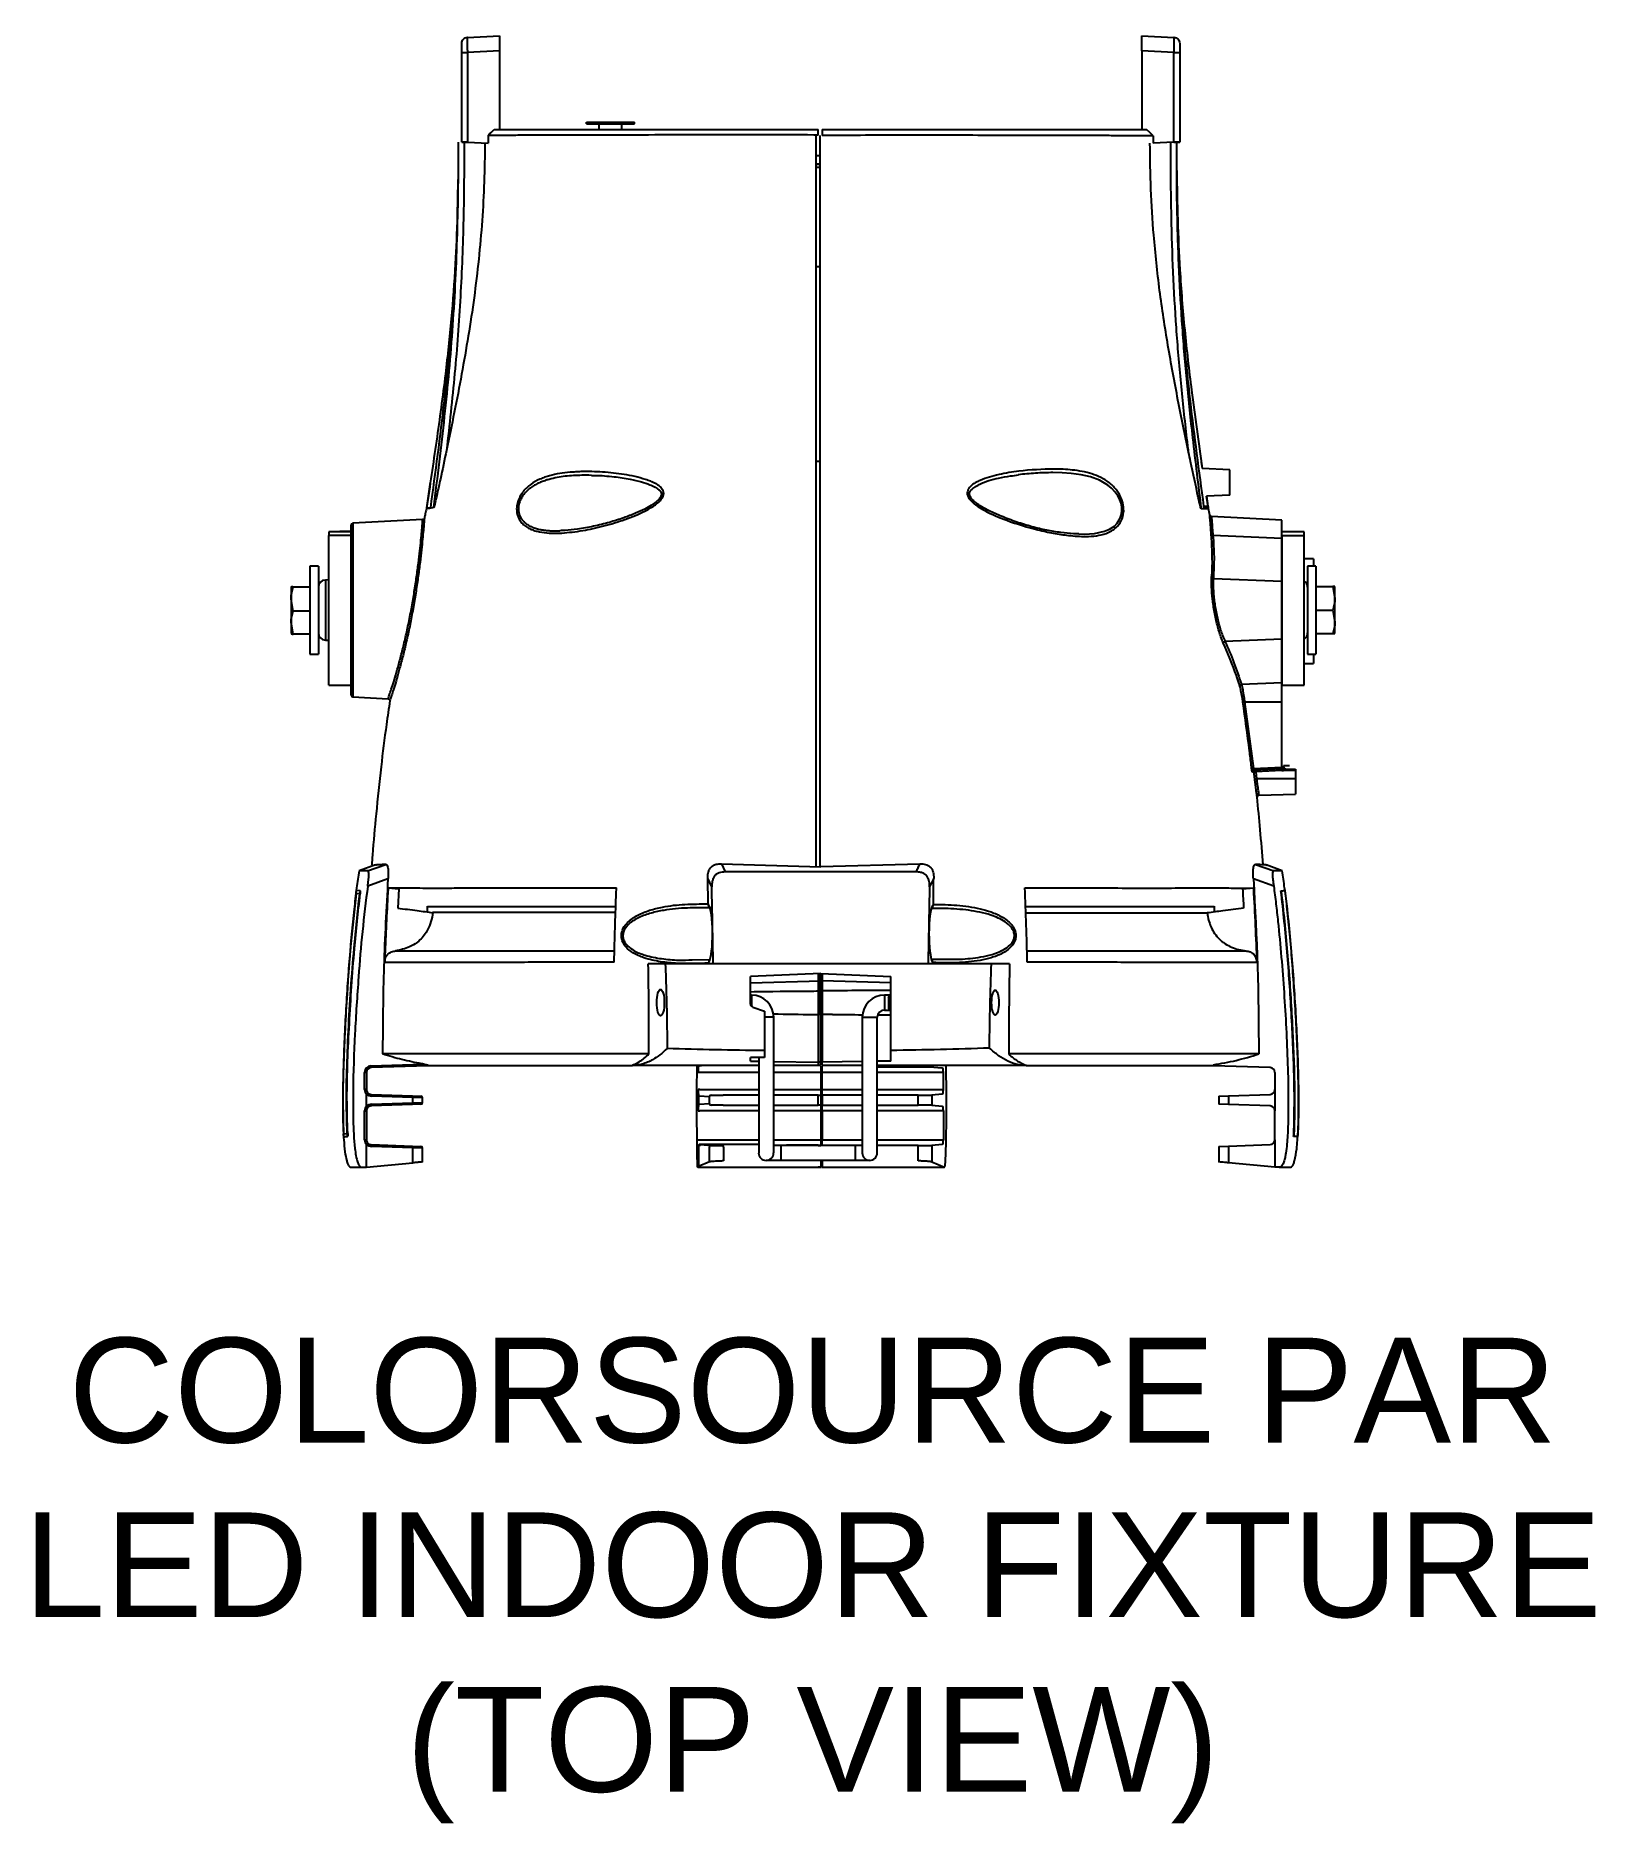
# Model space of a CAD drawing. Header units: inches. Extents: x 0.2 to 13.2, y 0.1 to 15.1.
import ezdxf

# ---------------------------------------------------------------- set-up
doc = ezdxf.new("R2010")
doc.units = ezdxf.units.IN
doc.header["$LTSCALE"] = 0.75
doc.header["$MEASUREMENT"] = 0
doc.layers.get('0').update_dxf_attribs({"linetype": 'CONTINUOUS'})
doc.layers.add('TEXT', color=1, linetype='CONTINUOUS')
doc.styles.add('ARIAL', font='arial.ttf')

msp = doc.modelspace()

# ---------------------------------------------------------------- texts
at = {"layer": 'TEXT', "insert": (6.688, 4.18), "char_height": 0.875, "width": 20.15864, "attachment_point": 2, "style": 'ARIAL'}
msp.add_mtext('COLORSOURCE PAR\\PLED INDOOR FIXTURE\\P(TOP VIEW)', dxfattribs=at)

# ---------------------------------------------------------------- linework, layer by layer
for p, q in [((3.805, 15.041), (4.073, 15.055)), ((9.438, 15.055), (9.705, 15.041)), ((3.758, 14.17), (3.758, 14.916)), ((4.073, 14.93), (3.805, 14.916)), ((3.805, 14.916), (3.805, 14.17)), ((4.073, 14.93), (4.073, 14.273)), ((9.438, 14.93), (9.438, 14.273)), ((9.705, 14.916), (9.438, 14.93)), ((9.705, 14.17), (9.705, 14.916)), ((9.753, 14.916), (9.753, 14.17)), ((4.8, 14.319), (4.8, 14.334)), ((4.8, 14.334), (4.833, 14.334)), ((4.833, 14.319), (4.833, 14.334)), ((4.833, 14.334), (5, 14.334)), ((5, 14.319), (5, 14.334)), ((5, 14.334), (5.166, 14.334)), ((5.166, 14.319), (5.166, 14.334)), ((5.166, 14.334), (5.2, 14.334)), ((5.2, 14.319), (5.2, 14.334)), ((3.978, 14.223), (4.028, 14.273)), ((3.978, 14.223), (3.979, 14.158)), ((4.8, 14.319), (4.833, 14.319)), ((4.833, 14.319), (5, 14.319)), ((4.905, 14.273), (4.905, 14.319)), ((5, 14.319), (5.166, 14.319)), ((5.002, 14.273), (6.652, 14.273)), ((5.094, 14.273), (5.094, 14.319)), ((5.166, 14.319), (5.2, 14.319)), ((6.652, 14.273), (6.733, 14.273)), ((6.733, 14.224), (6.733, 14.273)), ((6.768, 14.273), (6.768, 14.222)), ((3.758, 14.167), (3.758, 14.17)), ((3.805, 14.17), (3.805, 14.167)), ((3.805, 14.167), (3.979, 14.158)), ((6.751, 14.051), (6.716, 14.051)), ((9.705, 14.167), (9.532, 14.158)), ((9.705, 14.167), (9.705, 14.17)), ((9.753, 14.17), (9.753, 14.167)), ((6.716, 13.984), (6.751, 13.985)), ((6.716, 13.981), (6.751, 13.982)), ((6.751, 13.955), (6.716, 13.954)), ((6.716, 13.129), (6.751, 13.129)), ((6.716, 11.501), (6.751, 11.5)), ((6.716, 11.501), (6.751, 11.501)), ((9.943, 11.441), (9.935, 11.493)), ((10.171, 11.429), (9.942, 11.441)), ((10.171, 11.219), (10.171, 11.429)), ((3.496, 11.325), (3.465, 11.113)), ((10.171, 11.219), (9.977, 11.209)), ((9.993, 11.104), (9.977, 11.209)), ((9.977, 11.209), (9.989, 11.125)), ((9.955, 11.127), (9.989, 11.125)), ((9.991, 11.11), (9.959, 11.112)), ((2.836, 10.911), (2.649, 10.911)), ((2.649, 10.911), (2.649, 10.881)), ((2.836, 10.881), (2.836, 10.969)), ((3.432, 11.014), (2.85, 10.984)), ((2.85, 10.984), (2.85, 9.532)), ((10.606, 11.009), (10.019, 11.04)), ((10.606, 10.859), (10.606, 11.009)), ((10.793, 10.911), (10.606, 10.911)), ((10.606, 10.881), (10.606, 10.911)), ((10.793, 10.881), (10.793, 10.911)), ((2.836, 10.881), (2.649, 10.881)), ((2.649, 9.631), (2.649, 10.881)), ((2.836, 10.882), (2.836, 10.881)), ((2.836, 10.831), (2.836, 10.881)), ((2.836, 9.682), (2.836, 10.831)), ((10.031, 10.883), (10.606, 10.859)), ((10.606, 10.881), (10.606, 9.631)), ((10.606, 10.881), (10.793, 10.881)), ((10.606, 10.499), (10.606, 10.859)), ((10.793, 9.631), (10.793, 10.881)), ((2.561, 10.626), (2.491, 10.626)), ((2.491, 10.626), (2.491, 9.891)), ((2.561, 10.626), (2.561, 9.891)), ((10.871, 10.686), (10.793, 10.686)), ((10.891, 10.626), (10.821, 10.626)), ((10.821, 10.626), (10.821, 9.891)), ((10.871, 10.686), (10.871, 10.623)), ((10.891, 10.626), (10.891, 9.891)), ((2.333, 10.455), (2.333, 10.35)), ((2.333, 10.455), (2.333, 10.455)), ((2.649, 10.51), (2.62, 10.509)), ((2.62, 10.509), (2.62, 10.007)), ((10.034, 10.523), (10.606, 10.499)), ((10.606, 10.017), (10.606, 10.499)), ((10.891, 10.455), (11.031, 10.455)), ((11.031, 10.455), (11.049, 10.356)), ((11.049, 10.356), (11.049, 10.455)), ((2.351, 10.249), (2.333, 10.35)), ((2.333, 10.35), (2.333, 10.153)), ((2.491, 10.45), (2.351, 10.45)), ((11.049, 10.16), (11.049, 10.356)), ((2.351, 10.057), (2.333, 10.153)), ((2.333, 10.153), (2.333, 10.061)), ((2.491, 10.249), (2.351, 10.249)), ((10.891, 10.258), (11.031, 10.258)), ((11.031, 10.258), (11.049, 10.16)), ((11.049, 10.061), (11.049, 10.16)), ((2.333, 10.061), (2.333, 10.061)), ((2.491, 10.057), (2.351, 10.057)), ((2.62, 10.007), (2.649, 10.006)), ((10.131, 9.997), (10.606, 10.017)), ((10.606, 9.652), (10.606, 10.017)), ((10.891, 10.061), (11.031, 10.061)), ((2.491, 9.891), (2.561, 9.891)), ((2.491, 9.891), (2.491, 9.891)), ((2.561, 9.891), (2.561, 9.891)), ((10.821, 9.891), (10.891, 9.891)), ((10.871, 9.891), (10.871, 9.811)), ((10.793, 9.811), (10.871, 9.811)), ((2.649, 9.631), (2.836, 9.631)), ((2.836, 9.631), (2.836, 9.682)), ((2.836, 9.547), (2.836, 9.631)), ((10.268, 9.638), (10.606, 9.652)), ((10.606, 9.492), (10.606, 9.652)), ((10.606, 9.631), (10.793, 9.631)), ((2.85, 9.532), (3.144, 9.517)), ((10.295, 9.492), (10.606, 9.492)), ((10.295, 9.492), (10.368, 8.935)), ((10.606, 8.947), (10.606, 9.492)), ((10.368, 8.935), (10.606, 8.947)), ((10.606, 8.932), (10.375, 8.92)), ((10.607, 8.917), (10.388, 8.906)), ((10.388, 8.906), (10.395, 8.847)), ((10.721, 8.847), (10.395, 8.847)), ((10.606, 8.947), (10.621, 8.947)), ((10.721, 8.915), (10.613, 8.918)), ((10.669, 8.958), (10.621, 8.958)), ((10.621, 8.958), (10.621, 8.947)), ((10.635, 8.933), (10.721, 8.93)), ((10.721, 8.93), (10.721, 8.915)), ((10.721, 8.915), (10.721, 8.847)), ((10.721, 8.847), (10.721, 8.721)), ((10.414, 8.711), (10.721, 8.721)), ((3.037, 8.129), (2.903, 8.08)), ((2.972, 8.08), (2.903, 8.08)), ((2.972, 8.08), (3.124, 8.134)), ((5.927, 8.138), (6.756, 8.114)), ((5.927, 8.138), (5.958, 8.071)), ((6.756, 8.071), (5.958, 8.071)), ((6.756, 8.115), (7.584, 8.138)), ((7.552, 8.071), (6.756, 8.071)), ((10.387, 8.134), (10.538, 8.08)), ((10.608, 8.08), (10.474, 8.129)), ((10.608, 8.08), (10.538, 8.08)), ((2.91, 7.913), (2.88, 7.916)), ((3.142, 8.012), (2.973, 7.952)), ((3.143, 7.937), (3.143, 7.929)), ((3.143, 7.937), (3.233, 7.929)), ((3.233, 7.929), (3.224, 7.769)), ((5.815, 7.803), (5.812, 8.02)), ((5.846, 7.945), (5.812, 8.02)), ((7.699, 8.02), (7.665, 7.945)), ((10.278, 7.929), (10.367, 7.937)), ((10.538, 7.952), (10.368, 8.012)), ((2.906, 7.888), (2.876, 7.891)), ((3.471, 7.736), (3.471, 7.785)), ((5.039, 7.779), (3.471, 7.779)), ((5.815, 7.803), (5.815, 7.8)), ((7.684, 7.772), (7.684, 7.772)), ((10.04, 7.779), (8.469, 7.779)), ((10.04, 7.786), (10.04, 7.736)), ((5.682, 7.337), (5.829, 7.339)), ((5.827, 7.333), (5.827, 7.332)), ((7.684, 7.335), (7.684, 7.336)), ((7.685, 7.343), (7.751, 7.343)), ((5.458, 7.304), (5.316, 7.304)), ((6.756, 7.304), (5.458, 7.304)), ((5.82, 7.313), (5.82, 7.31)), ((6.756, 7.223), (6.17, 7.198)), ((6.733, 7.222), (6.733, 6.879)), ((6.753, 6.879), (6.753, 7.223)), ((8.181, 7.304), (6.756, 7.304)), ((6.756, 7.223), (7.34, 7.198)), ((6.768, 7.222), (6.768, 6.879)), ((8.333, 7.304), (8.181, 7.304)), ((6.17, 7.144), (6.756, 7.162)), ((6.178, 7.042), (6.17, 7.042)), ((6.178, 7.042), (6.178, 6.949)), ((7.34, 7.144), (6.768, 7.161)), ((7.33, 7.042), (7.288, 7.042)), ((7.288, 7.042), (7.288, 6.917)), ((7.323, 7.036), (7.339, 7.048)), ((7.323, 7.036), (7.343, 7.036)), ((7.323, 7.023), (7.323, 6.936)), ((6.19, 6.941), (6.285, 6.907)), ((6.733, 6.879), (6.733, 6.481)), ((6.753, 6.879), (6.733, 6.879)), ((6.753, 6.879), (6.753, 6.481)), ((6.854, 6.88), (6.768, 6.879)), ((6.768, 6.879), (6.768, 6.481)), ((7.288, 6.917), (7.33, 6.917)), ((7.343, 6.922), (7.323, 6.922)), ((7.34, 6.91), (7.323, 6.922)), ((6.363, 6.857), (6.285, 6.857)), ((6.363, 5.847), (6.363, 6.857)), ((6.768, 6.835), (6.753, 6.836)), ((7.103, 6.857), (7.103, 5.847)), ((7.103, 6.857), (7.228, 6.857)), ((7.228, 5.847), (7.228, 6.857)), ((6.285, 6.578), (6.285, 6.52)), ((3, 6.451), (3.439, 6.466)), ((3.474, 6.452), (3.001, 6.436)), ((3.47, 6.454), (5.18, 6.454)), ((6.238, 6.454), (5.18, 6.454)), ((5.18, 6.454), (5.18, 6.454)), ((5.737, 6.45), (5.76, 6.454)), ((6.285, 6.52), (6.17, 6.521)), ((6.17, 6.491), (6.17, 6.521)), ((6.17, 6.491), (6.238, 6.49)), ((6.238, 6.521), (6.238, 5.847)), ((6.363, 6.487), (6.733, 6.481)), ((6.733, 6.454), (6.363, 6.454)), ((6.753, 6.481), (6.733, 6.481)), ((6.753, 6.454), (6.733, 6.454)), ((6.753, 6.481), (6.753, 6.454)), ((6.758, 6.448), (6.758, 6.395)), ((7.103, 6.487), (6.768, 6.481)), ((7.103, 6.454), (6.768, 6.454)), ((6.768, 6.395), (6.768, 6.448)), ((7.34, 6.491), (7.228, 6.489)), ((8.474, 6.454), (7.228, 6.454)), ((7.664, 6.443), (7.771, 6.435)), ((8.474, 6.454), (8.474, 6.454)), ((8.474, 6.454), (10.034, 6.454)), ((10.034, 6.452), (10.034, 6.46)), ((10.509, 6.436), (10.034, 6.452)), ((2.947, 6.253), (2.947, 6.396)), ((2.963, 6.396), (2.947, 6.396)), ((2.963, 6.396), (2.963, 6.253)), ((5.747, 6.395), (5.732, 6.395)), ((6.238, 6.395), (5.747, 6.395)), ((6.758, 6.395), (6.363, 6.395)), ((6.758, 6.395), (6.758, 6.254)), ((6.768, 6.254), (6.768, 6.395)), ((7.103, 6.395), (6.768, 6.395)), ((7.78, 6.395), (7.228, 6.395)), ((7.78, 6.254), (7.78, 6.395)), ((10.548, 6.396), (10.548, 6.253)), ((2.963, 6.253), (2.947, 6.253)), ((2.963, 6.115), (2.963, 6.214)), ((3.001, 6.213), (3.348, 6.201)), ((3.348, 6.128), (3.001, 6.116)), ((3.351, 6.186), (3.004, 6.198)), ((3.004, 6.131), (3.351, 6.143)), ((3.348, 6.201), (3.417, 6.198)), ((3.417, 6.13), (3.348, 6.128)), ((3.351, 6.143), (3.351, 6.186)), ((3.431, 6.183), (3.351, 6.186)), ((3.351, 6.143), (3.431, 6.145)), ((3.431, 6.145), (3.431, 6.183)), ((5.747, 6.254), (5.732, 6.254)), ((5.735, 6.204), (5.735, 6.124)), ((5.826, 6.192), (5.74, 6.199)), ((5.74, 6.13), (5.826, 6.137)), ((5.747, 6.254), (6.238, 6.254)), ((5.826, 6.137), (5.826, 6.192)), ((6.363, 6.254), (6.758, 6.254)), ((6.733, 6.192), (6.733, 6.207)), ((6.733, 6.207), (6.758, 6.207)), ((6.733, 6.137), (6.733, 6.192)), ((6.733, 6.122), (6.733, 6.137)), ((6.758, 6.122), (6.733, 6.122)), ((6.758, 6.254), (6.758, 6.214)), ((6.758, 6.214), (6.758, 6.207)), ((6.758, 6.207), (6.758, 6.192)), ((6.758, 6.192), (6.758, 6.137)), ((6.758, 6.137), (6.758, 6.122)), ((6.758, 6.122), (6.758, 6.115)), ((6.768, 6.214), (6.768, 6.254)), ((6.768, 6.254), (7.103, 6.254)), ((6.768, 6.214), (6.768, 6.207)), ((6.768, 6.207), (6.768, 6.122)), ((6.768, 6.122), (6.768, 6.115)), ((7.228, 6.254), (7.78, 6.254)), ((7.568, 6.123), (7.568, 6.205)), ((7.771, 6.214), (7.684, 6.207)), ((7.684, 6.207), (7.684, 6.122)), ((7.684, 6.122), (7.771, 6.115)), ((10.079, 6.198), (10.16, 6.201)), ((10.079, 6.198), (10.079, 6.131)), ((10.16, 6.128), (10.079, 6.131)), ((10.16, 6.201), (10.509, 6.213)), ((10.16, 6.201), (10.16, 6.128)), ((10.509, 6.116), (10.16, 6.128)), ((10.548, 6.253), (10.548, 6.076)), ((2.947, 5.833), (2.947, 6.076)), ((2.947, 6.076), (2.963, 6.076)), ((2.963, 6.076), (2.963, 5.833)), ((5.732, 6.075), (5.747, 6.075)), ((6.238, 6.075), (5.747, 6.075)), ((6.758, 6.075), (6.363, 6.075)), ((6.758, 6.115), (6.758, 6.075)), ((6.758, 6.075), (6.758, 5.834)), ((6.768, 6.075), (6.768, 6.115)), ((6.768, 6.075), (6.768, 5.834)), ((7.103, 6.075), (6.768, 6.075)), ((7.78, 6.075), (7.228, 6.075)), ((7.78, 6.075), (7.78, 5.834)), ((10.548, 5.833), (10.548, 6.076)), ((2.771, 5.884), (2.801, 5.886)), ((2.947, 5.833), (2.963, 5.833)), ((5.732, 5.834), (5.747, 5.834)), ((5.747, 5.834), (6.238, 5.834)), ((6.238, 5.847), (6.238, 5.724)), ((6.363, 5.724), (6.363, 5.847)), ((6.363, 5.834), (6.758, 5.834)), ((6.758, 5.834), (6.758, 5.794)), ((6.768, 5.794), (6.768, 5.834)), ((6.768, 5.834), (7.103, 5.834)), ((7.103, 5.847), (7.103, 5.724)), ((7.228, 5.724), (7.228, 5.847)), ((7.228, 5.834), (7.78, 5.834)), ((10.548, 5.833), (10.548, 5.606)), ((2.963, 5.606), (2.963, 5.794)), ((3.001, 5.793), (3.348, 5.781)), ((3.351, 5.766), (3.004, 5.778)), ((3.348, 5.781), (3.417, 5.778)), ((3.351, 5.641), (3.351, 5.766)), ((3.431, 5.763), (3.351, 5.766)), ((3.431, 5.649), (3.431, 5.763)), ((5.735, 5.784), (5.735, 5.609)), ((5.755, 5.794), (5.841, 5.787)), ((6.238, 5.794), (5.755, 5.794)), ((5.826, 5.648), (5.826, 5.772)), ((5.943, 5.771), (5.943, 5.657)), ((6.423, 5.787), (6.363, 5.787)), ((7.043, 5.787), (6.423, 5.787)), ((6.423, 5.787), (6.423, 5.662)), ((6.733, 5.787), (6.758, 5.787)), ((6.733, 5.787), (6.733, 5.787)), ((6.758, 5.794), (6.758, 5.787)), ((6.758, 5.787), (6.758, 5.787)), ((6.768, 5.794), (6.768, 5.787)), ((7.103, 5.787), (7.043, 5.787)), ((7.043, 5.787), (7.043, 5.662)), ((7.568, 5.657), (7.568, 5.785)), ((7.771, 5.794), (7.684, 5.787)), ((7.684, 5.787), (7.684, 5.648)), ((10.079, 5.778), (10.16, 5.781)), ((10.079, 5.778), (10.079, 5.649)), ((10.16, 5.781), (10.509, 5.793)), ((10.16, 5.781), (10.16, 5.641)), ((2.839, 5.604), (2.928, 5.604)), ((2.963, 5.606), (3.351, 5.641)), ((5.729, 5.604), (6.733, 5.604)), ((5.735, 5.609), (5.73, 5.604)), ((5.73, 5.604), (6.733, 5.604)), ((5.826, 5.648), (5.735, 5.609)), ((6.3, 5.662), (6.423, 5.662)), ((6.423, 5.662), (7.043, 5.662)), ((6.729, 5.604), (6.761, 5.604)), ((6.758, 5.604), (6.733, 5.604)), ((6.758, 5.662), (6.758, 5.657)), ((6.758, 5.657), (6.758, 5.604)), ((6.768, 5.662), (6.768, 5.657)), ((6.768, 5.657), (6.768, 5.604)), ((6.768, 5.604), (7.789, 5.604)), ((6.768, 5.604), (7.788, 5.604)), ((7.043, 5.662), (7.165, 5.662)), ((7.684, 5.648), (7.788, 5.604)), ((10.079, 5.649), (10.079, 5.649)), ((10.548, 5.606), (10.16, 5.641)), ((10.574, 5.604), (10.548, 5.606)), ((10.583, 5.604), (10.671, 5.604))]:
    msp.add_line(p, q)
at = {"flags": 128}
for points in [[(3.978, 14.223), (3.991, 14.235), (4.003, 14.248), (4.028, 14.273)], [(3.978, 14.223), (3.978, 14.223), (3.978, 14.223)], [(9.532, 14.219), (9.518, 14.233), (9.504, 14.246), (9.476, 14.273)], [(3.758, 14.167), (3.759, 14.167), (3.761, 14.167), (3.766, 14.167), (3.772, 14.167), (3.779, 14.167), (3.787, 14.167), (3.796, 14.167), (3.805, 14.167)], [(8.91, 10.894), (8.959, 10.893), (9.043, 10.898), (9.125, 10.916), (9.168, 10.934), (9.208, 10.96), (9.23, 10.983), (9.249, 11.011), (9.26, 11.034), (9.267, 11.06), (9.27, 11.089), (9.269, 11.12), (9.263, 11.15), (9.253, 11.179), (9.236, 11.213), (9.215, 11.243), (9.185, 11.275), (9.152, 11.302), (9.083, 11.342), (9.007, 11.37), (8.929, 11.388), (8.847, 11.399), (8.772, 11.404), (8.695, 11.406), (8.695, 11.406)], [(2.937, 5.604), (2.951, 5.605), (2.963, 5.606)]]:
    msp.add_lwpolyline(points, dxfattribs=at)
for centre, radius, start, end in [((3.782, 23.911), 9.741, 269.8606, 270.1394), ((2.833, 5.776), 5.138, 89.9761, 92.0619), ((2.851, 10.969), 0.015, 93, 180), ((10.03, 10.897), 0.0139, 201.0931, 273.5081), ((2.621, 10.449), 0.06, 91, 180), ((10.034, 10.538), 0.0151, 202.631, 269.1207), ((10.761, 10.449), 0.06, 0, 57.769), ((2.621, 10.067), 0.06, 180, 269), ((10.761, 10.067), 0.06, 302.231, 0), ((10.133, 9.981), 0.0161, 98.3412, 174.2794), ((10.269, 9.623), 0.0151, 94.1724, 177.0055), ((2.851, 9.547), 0.015, 180, 267), ((10.375, 8.933), 0.565, 98.0781, 99.5128), ((10.448, 8.219), 0.721, 96.3692, 97.4941), ((10.376, 8.905), 0.015, 93.1256, 186.5754), ((10.389, 8.906), 0.015, 93.0225, 186.5408), ((10.497, 7.929), 0.983, 96.3384, 97.1815), ((10.504, 7.841), 1.012, 96.1574, 96.9764), ((10.496, 8.915), 0.108, 177.0154, 184.9852), ((10.535, 8.94), 0.0722, 354.0433, 5.9567), ((10.606, 8.947), 0.015, 273, 0), ((10.714, 8.927), 0.108, 177.0154, 184.9852), ((10.605, 8.947), 0.03, 273, 285.152), ((10.718, 8.951), 0.11, 189.3428, 197.0671), ((10.636, 8.948), 0.015, 180, 268), ((10.636, 8.947), 0.0149, 180.2289, 268.0106), ((10.415, 8.696), 0.015, 93.2941, 187.9788), ((6.178, 6.857), 0.185, 0, 90), ((7.288, 6.857), 0.185, 90, 180), ((7.288, 6.857), 0.06, 90, 180), ((3.002, 6.396), 0.055, 92, 180), ((3.003, 6.396), 0.04, 92, 180), ((3.044, 6.448), 0.0444, 177.1633, 196.7628), ((10.508, 6.396), 0.04, 0, 88), ((3.002, 6.253), 0.055, 180, 225.2913), ((3.003, 6.253), 0.04, 180, 222.1247), ((3.006, 6.253), 0.055, 220.6553, 268), ((3.006, 6.076), 0.055, 92, 139.3447), ((3.003, 6.253), 0.04, 222.1247, 268), ((2.982, 6.202), 0.0219, 348.6318, 29.102), ((2.982, 6.126), 0.0219, 330.898, 11.3682), ((3.329, 6.19), 0.0219, 348.6318, 29.102), ((3.329, 6.138), 0.0219, 330.898, 11.3682), ((3.416, 6.183), 0.015, 1.8288, 88), ((3.416, 6.145), 0.015, 272, 357.5879), ((5.841, 6.192), 0.0149, 90.8786, 180.3785), ((5.841, 6.137), 0.0149, 179.6215, 269.1214), ((10.508, 6.253), 0.04, 272, 0), ((3.002, 6.076), 0.055, 134.7087, 180), ((3.003, 6.076), 0.04, 137.8753, 180), ((3.003, 6.076), 0.04, 92, 137.8753), ((10.508, 6.076), 0.04, 0, 88), ((3.002, 5.833), 0.055, 180, 225.2913), ((3.003, 5.833), 0.04, 180, 222.1247), ((10.508, 5.833), 0.04, 272, 0), ((3.006, 5.833), 0.055, 220.6553, 268), ((3.003, 5.833), 0.04, 222.1247, 268), ((2.982, 5.782), 0.0219, 348.6318, 29.102), ((3.329, 5.77), 0.0219, 348.6318, 29.102), ((3.416, 5.763), 0.015, 1.8288, 88), ((5.755, 5.779), 0.0149, 90.8786, 180.3785), ((5.841, 5.772), 0.0149, 90.8786, 180.3785), ((5.92, 5.774), 0.0234, 351.4785, 29.5884), ((6.3, 5.724), 0.0625, 180, 0), ((7.165, 5.724), 0.0625, 180, 0)]:
    msp.add_arc(centre, radius, start, end)
for centre, major_axis, ratio, start_param, end_param in [((10.636, 8.917), (0.0005, -0.015), 0.034709, 3.139166, 3.268539), ((5.813, 7.554), (0, 0.246), 0.158387, 6.063548, 6.22267), ((5.813, 7.554), (0, 0.246), 0.158387, 3.44239, 6.063548), ((7.698, 7.554), (0, 0.242), 0.158385, 0.241008, 2.868784), ((7.698, 7.554), (0, 0.242), 0.158385, 0.060715, 0.241008), ((5.813, 7.554), (0, 0.246), 0.158387, 3.333158, 3.44239), ((7.698, 7.554), (0, 0.242), 0.158385, 2.868784, 2.950192), ((7.853, 6.979), (3.414, 0), 0.030245, 1.721668, 1.894428), ((7.853, 6.979), (3.414, 0), 0.030245, 4.415136, 4.491089), ((7.853, 6.979), (3.414, 0), 0.030245, 4.52922, 4.561518), ((5.737, 6.395), (0, 0.055), 0.087636, 0.017483, 1.570829), ((6.758, 6.5), (3.386, 0), 0.017455, 4.851645, 4.98327), ((7.771, 6.395), (0, 0.04), 0.213381, 4.712315, 6.265661), ((5.737, 6.254), (0, 0.055), 0.087636, 1.570764, 2.694068), ((5.737, 6.075), (0, 0.055), 0.087636, 0.447524, 1.570829), ((5.74, 6.254), (0, 0.055), 0.213381, 2.660886, 3.124068), ((5.74, 6.075), (0, 0.055), 0.213381, 0.017524, 0.480706), ((5.924, 6.207), (0.085, 0), 0.017455, 3.351032, 4.899392), ((5.924, 6.121), (0.085, 0), 0.017455, 1.383794, 2.932153), ((6.753, 6.131), (4.372, 0), 0.017455, 1.688857, 1.757799), ((6.753, 6.198), (4.372, 0), 0.017455, 4.525386, 4.594328), ((6.753, 6.131), (4.372, 0), 0.017455, 1.575371, 1.660113), ((6.753, 6.198), (4.372, 0), 0.017455, 4.623072, 4.707815), ((6.758, 6.131), (4.357, 0), 0.017455, 1.491536, 1.568501), ((6.758, 6.198), (4.357, 0), 0.017455, 4.714684, 4.791649), ((6.758, 6.131), (4.357, 0), 0.017455, 1.383794, 1.462721), ((6.758, 6.198), (4.357, 0), 0.017455, 4.820464, 4.899392), ((7.587, 6.207), (0.1, 0), 0.017455, 4.525386, 6.073746), ((7.587, 6.121), (0.1, 0), 0.017455, 0.20944, 1.757799), ((7.771, 6.254), (0, 0.04), 0.213381, 3.159117, 4.712463), ((7.771, 6.075), (0, 0.04), 0.213381, 4.712315, 6.265661), ((7.771, 5.834), (0, 0.04), 0.213381, 3.159117, 4.712463), ((5.74, 5.834), (0, 0.055), 0.213381, 2.660886, 3.124068), ((5.755, 5.834), (0, 0.04), 0.299943, 2.675472, 3.123998), ((5.924, 5.787), (0.085, 0), 0.017455, 3.351032, 4.899392), ((6.753, 5.711), (4.372, 0), 0.017455, 1.575371, 1.644014), ((6.758, 5.711), (4.357, 0), 0.017455, 1.383794, 1.462721), ((7.587, 5.787), (0.1, 0), 0.017455, 4.525386, 6.073746)]:
    msp.add_ellipse(centre, major_axis=major_axis, ratio=ratio, start_param=start_param, end_param=end_param)
for centre, major_axis in [((5.418, 6.979), (0, 0.111)), ((8.213, 6.979), (0, 0.105))]:
    msp.add_ellipse(centre, major_axis=major_axis, ratio=0.286749)
for points in [[(3.758, 14.991), (3.759, 14.997), (3.76, 15.01), (3.771, 15.026), (3.786, 15.038), (3.799, 15.04), (3.805, 15.041)], [(3.758, 14.916), (3.759, 14.916), (3.76, 14.916), (3.771, 14.916), (3.786, 14.916), (3.799, 14.916), (3.805, 14.916)], [(9.532, 14.219), (9.532, 14.199), (9.532, 14.179), (9.532, 14.158)], [(7.696, 7.799), (7.697, 7.873), (7.698, 7.946), (7.699, 8.02)], [(8.48, 7.317), (8.476, 7.523), (8.469, 7.73), (8.461, 7.937)], [(10.278, 7.929), (10.281, 7.876), (10.284, 7.822), (10.287, 7.769)], [(10.368, 7.929), (10.368, 7.932), (10.368, 7.934), (10.367, 7.937)], [(10.368, 8.012), (10.399, 7.526), (10.413, 7.039), (10.413, 6.55)], [(10.368, 7.929), (10.38, 7.725), (10.389, 7.52), (10.396, 7.315)], [(10.598, 7.913), (10.616, 7.914), (10.628, 7.915), (10.631, 7.916)], [(7.696, 7.796), (7.696, 7.797), (7.696, 7.798), (7.696, 7.799)], [(7.691, 7.314), (7.691, 7.315), (7.691, 7.315), (7.691, 7.316)], [(8.333, 7.304), (8.328, 7.053), (8.326, 6.802), (8.326, 6.55)], [(8.166, 6.599), (7.894, 6.59), (7.619, 6.583), (7.34, 6.58)], [(7.34, 6.491), (7.34, 6.513), (7.34, 6.543), (7.34, 6.58)], [(10.738, 5.859), (10.735, 5.859), (10.723, 5.86), (10.704, 5.862)]]:
    msp.add_open_spline(points, degree=3)
for points, knots in [([(3.758, 14.916), (3.758, 14.923), (3.758, 14.939), (3.758, 14.958), (3.758, 14.974), (3.758, 14.983), (3.758, 14.99), (3.758, 14.991), (3.758, 14.991)], [0, 0, 0, 0, 0.172101, 0.372363, 0.483949, 0.595481, 0.733863, 1, 1, 1, 1]), ([(3.805, 15.041), (3.805, 15.041), (3.805, 15.041), (3.805, 15.039), (3.804, 15.027), (3.804, 15.008), (3.804, 14.98), (3.805, 14.948), (3.805, 14.925), (3.805, 14.916), (3.805, 14.916)], [0, 0, 0, 0, 0.000012, 0.223504, 0.372081, 0.522631, 0.666136, 0.861239, 0.999988, 1, 1, 1, 1]), ([(4.073, 15.055), (4.073, 15.054), (4.073, 15.052), (4.073, 15.038), (4.073, 15.024), (4.073, 15.006), (4.073, 14.975), (4.073, 14.949), (4.073, 14.93)], [0, 0, 0, 0, 0.273164, 0.38987, 0.5, 0.61013, 0.726835, 1, 1, 1, 1]), ([(9.438, 14.93), (9.438, 14.934), (9.438, 14.94), (9.438, 14.95), (9.438, 14.959), (9.438, 14.968), (9.438, 14.977), (9.438, 14.985), (9.438, 14.992), (9.438, 14.999), (9.438, 15.006), (9.438, 15.013), (9.438, 15.018), (9.438, 15.024), (9.438, 15.029), (9.438, 15.033), (9.438, 15.038), (9.438, 15.041), (9.438, 15.044), (9.438, 15.047), (9.438, 15.05), (9.438, 15.052), (9.438, 15.053), (9.438, 15.054), (9.438, 15.055), (9.438, 15.055), (9.438, 15.055)], [0, 0, 0, 0, 0.050284, 0.098526, 0.144832, 0.189324, 0.232139, 0.273432, 0.313373, 0.352151, 0.389974, 0.427064, 0.463657, 0.5, 0.536342, 0.572936, 0.610026, 0.647849, 0.686627, 0.726568, 0.76786, 0.810676, 0.855168, 0.901474, 0.949715, 1, 1, 1, 1]), ([(9.705, 14.916), (9.706, 14.933), (9.706, 14.95), (9.706, 14.974), (9.706, 14.982), (9.706, 14.997), (9.707, 15.004), (9.707, 15.016), (9.706, 15.021), (9.706, 15.029), (9.706, 15.032), (9.706, 15.039), (9.706, 15.041), (9.705, 15.041)], [0, 0, 0, 0, 0.25, 0.25, 0.375, 0.375, 0.5, 0.5, 0.625, 0.625, 0.75, 0.75, 1, 1, 1, 1]), ([(9.705, 15.041), (9.712, 15.041), (9.718, 15.039), (9.73, 15.034), (9.735, 15.03), (9.743, 15.021), (9.747, 15.015), (9.752, 15.004), (9.753, 14.997), (9.753, 14.991)], [0, 0, 0, 0, 0.25, 0.25, 0.5, 0.5, 0.75, 0.75, 1, 1, 1, 1]), ([(9.753, 14.991), (9.753, 14.991), (9.753, 14.99), (9.753, 14.987), (9.753, 14.985), (9.753, 14.981), (9.753, 14.978), (9.753, 14.971), (9.753, 14.966), (9.753, 14.957), (9.753, 14.952), (9.753, 14.937), (9.753, 14.927), (9.753, 14.916)], [0, 0, 0, 0, 0.25, 0.25, 0.375, 0.375, 0.5, 0.5, 0.625, 0.625, 0.75, 0.75, 1, 1, 1, 1]), ([(9.705, 14.916), (9.712, 14.916), (9.718, 14.916), (9.73, 14.916), (9.735, 14.916), (9.743, 14.916), (9.747, 14.916), (9.752, 14.916), (9.753, 14.916), (9.753, 14.916)], [0, 0, 0, 0, 0.25, 0.25, 0.5, 0.5, 0.75, 0.75, 1, 1, 1, 1]), ([(5, 14.225), (4.926, 14.225), (4.778, 14.225), (4.597, 14.224), (4.462, 14.224), (4.367, 14.224), (4.282, 14.224), (4.207, 14.223), (4.145, 14.223), (4.077, 14.223), (4.02, 14.223), (3.984, 14.223), (3.98, 14.223), (3.978, 14.223)], [0, 0, 0, 0, 0.124274, 0.250045, 0.313348, 0.377227, 0.440503, 0.50388, 0.567499, 0.630307, 0.755197, 0.877835, 1, 1, 1, 1]), ([(4.028, 14.273), (4.029, 14.273), (4.031, 14.273), (4.046, 14.273), (4.069, 14.273), (4.101, 14.273), (4.14, 14.273), (4.188, 14.273), (4.247, 14.273), (4.317, 14.273), (4.398, 14.273), (4.487, 14.273), (4.593, 14.273), (4.718, 14.273), (4.858, 14.273), (4.954, 14.273), (5.002, 14.273)], [0, 0, 0, 0, 0.083513, 0.166323, 0.248892, 0.31155, 0.374168, 0.436542, 0.499362, 0.561688, 0.62381, 0.686649, 0.749183, 0.831492, 0.916017, 1, 1, 1, 1]), ([(6.697, 14.226), (6.415, 14.226), (5.849, 14.227), (5.283, 14.226), (5, 14.225)], [0, 0, 0, 0, 0.499991, 1, 1, 1, 1]), ([(6.733, 14.224), (6.73, 14.224), (6.718, 14.225), (6.706, 14.225), (6.697, 14.226)], [0, 0, 0, 0, 0.281163, 1, 1, 1, 1]), ([(6.716, 14.222), (6.716, 14.09), (6.716, 13.959), (6.716, 13.698), (6.716, 13.568), (6.716, 13.31), (6.716, 13.182), (6.716, 12.926), (6.716, 12.799), (6.716, 12.546), (6.716, 12.42), (6.716, 12.17), (6.716, 12.045), (6.716, 11.673), (6.716, 11.427), (6.716, 10.932), (6.716, 10.684), (6.716, 10.184), (6.716, 9.931), (6.716, 9.547), (6.716, 9.419), (6.716, 9.161), (6.716, 9.032), (6.716, 8.642), (6.716, 8.381), (6.716, 8.117)], [0, 0, 0, 0, 0.0625, 0.0625, 0.125, 0.125, 0.1875, 0.1875, 0.25, 0.25, 0.3125, 0.3125, 0.375, 0.375, 0.5, 0.5, 0.625, 0.625, 0.75, 0.75, 0.8125, 0.8125, 0.875, 0.875, 1, 1, 1, 1]), ([(6.751, 8.118), (6.751, 8.129), (6.751, 8.372), (6.751, 8.844), (6.751, 9.525), (6.751, 10.199), (6.751, 10.863), (6.751, 11.524), (6.751, 12.128), (6.751, 12.684), (6.751, 13.19), (6.751, 13.703), (6.751, 14.049), (6.751, 14.222)], [0, 0, 0, 0, 0.005561, 0.115485, 0.225566, 0.33554, 0.447143, 0.5588, 0.670444, 0.752823, 0.835392, 0.917818, 1, 1, 1, 1]), ([(6.768, 14.273), (6.787, 14.273), (6.861, 14.273), (7.046, 14.273), (7.435, 14.273), (7.824, 14.273), (8.158, 14.273), (8.297, 14.273), (8.407, 14.273), (8.47, 14.273), (8.511, 14.273), (8.539, 14.273), (8.587, 14.273), (8.651, 14.273), (8.733, 14.273), (8.814, 14.273), (8.9, 14.273), (8.977, 14.273), (9.051, 14.273), (9.108, 14.273), (9.151, 14.273), (9.192, 14.273), (9.236, 14.273), (9.28, 14.273), (9.322, 14.273), (9.363, 14.273), (9.408, 14.273), (9.445, 14.273), (9.468, 14.273), (9.475, 14.273), (9.475, 14.273), (9.476, 14.273), (9.476, 14.273), (9.476, 14.273), (9.476, 14.273)], [0, 0, 0, 0, 0.016171, 0.064202, 0.160265, 0.352391, 0.400904, 0.448453, 0.472605, 0.496483, 0.502486, 0.508486, 0.520467, 0.544389, 0.563538, 0.592415, 0.616802, 0.641163, 0.665385, 0.689713, 0.701987, 0.714194, 0.73843, 0.757814, 0.777327, 0.806609, 0.835668, 0.884243, 0.932816, 0.981065, 0.987094, 0.990109, 0.993124, 1, 1, 1, 1]), ([(8.883, 14.221), (8.877, 14.221), (8.864, 14.221), (8.844, 14.221), (8.824, 14.222), (8.805, 14.222), (8.785, 14.222), (8.766, 14.222), (8.747, 14.222), (8.706, 14.222), (8.644, 14.222), (8.573, 14.222), (8.524, 14.222), (8.496, 14.222), (8.455, 14.223), (8.312, 14.223), (8.067, 14.223), (7.74, 14.224), (7.414, 14.224), (7.09, 14.223), (6.875, 14.223), (6.768, 14.222)], [0, 0, 0, 0, 0.009768, 0.01946, 0.029075, 0.038616, 0.048083, 0.057477, 0.066801, 0.076055, 0.115746, 0.156101, 0.176046, 0.185758, 0.195392, 0.233931, 0.388092, 0.541616, 0.696405, 0.848827, 1, 1, 1, 1]), ([(9.532, 14.219), (9.532, 14.219), (9.532, 14.219), (9.532, 14.219), (9.53, 14.219), (9.525, 14.219), (9.508, 14.219), (9.469, 14.219), (9.409, 14.219), (9.337, 14.22), (9.263, 14.22), (9.2, 14.22), (9.13, 14.221), (9.057, 14.221), (8.979, 14.221), (8.921, 14.221), (8.888, 14.221), (8.885, 14.221)], [0, 0, 0, 0, 0.024152, 0.057597, 0.08271, 0.141443, 0.261206, 0.380007, 0.497924, 0.623321, 0.679355, 0.746414, 0.808597, 0.870212, 0.926945, 0.992955, 1, 1, 1, 1]), ([(3.525, 11.115), (3.557, 11.369), (3.588, 11.622), (3.643, 12.129), (3.667, 12.383), (3.693, 12.765), (3.701, 12.892), (3.713, 13.147), (3.718, 13.275), (3.729, 13.657), (3.731, 13.912), (3.731, 14.167)], [0, 0, 0, 0, 0.25, 0.25, 0.5, 0.5, 0.625, 0.625, 0.75, 0.75, 1, 1, 1, 1]), ([(3.778, 14.167), (3.778, 13.952), (3.777, 13.737), (3.767, 13.307), (3.759, 13.092), (3.735, 12.662), (3.719, 12.448), (3.679, 12.019), (3.656, 11.805), (3.631, 11.592)], [0, 0, 0, 0, 0.25, 0.25, 0.5, 0.5, 0.75, 0.75, 1, 1, 1, 1]), ([(3.951, 14.158), (3.951, 14.05), (3.949, 13.942), (3.942, 13.727), (3.936, 13.619), (3.913, 13.296), (3.89, 13.081), (3.832, 12.653), (3.796, 12.44), (3.718, 12.015), (3.675, 11.803), (3.631, 11.592)], [0, 0, 0, 0, 0.125, 0.125, 0.25, 0.25, 0.5, 0.5, 0.75, 0.75, 1, 1, 1, 1]), ([(9.827, 11.578), (9.797, 11.722), (9.736, 12.019), (9.653, 12.468), (9.582, 12.927), (9.536, 13.363), (9.509, 13.773), (9.506, 14.03), (9.505, 14.158)], [0, 0, 0, 0, 0.170046, 0.348226, 0.526424, 0.70464, 0.85219, 1, 1, 1, 1]), ([(9.827, 11.578), (9.823, 11.616), (9.8, 11.807), (9.763, 12.153), (9.71, 12.77), (9.682, 13.442), (9.678, 13.96), (9.678, 14.167), (9.678, 14.167)], [0, 0, 0, 0, 0.044169, 0.223048, 0.401939, 0.75995, 0.999999, 1, 1, 1, 1]), ([(9.705, 14.17), (9.712, 14.17), (9.718, 14.17), (9.73, 14.17), (9.735, 14.17), (9.743, 14.17), (9.747, 14.17), (9.752, 14.17), (9.753, 14.17), (9.753, 14.17)], [0, 0, 0, 0, 0.25, 0.25, 0.5, 0.5, 0.75, 0.75, 1, 1, 1, 1]), ([(9.705, 14.167), (9.712, 14.167), (9.718, 14.167), (9.73, 14.167), (9.735, 14.167), (9.743, 14.167), (9.747, 14.167), (9.752, 14.167), (9.753, 14.167), (9.753, 14.167)], [0, 0, 0, 0, 0.25, 0.25, 0.5, 0.5, 0.75, 0.75, 1, 1, 1, 1]), ([(9.726, 14.167), (9.726, 13.96), (9.728, 13.444), (9.758, 12.773), (9.81, 12.158), (9.864, 11.652), (9.908, 11.301), (9.932, 11.103)], [0, 0, 0, 0, 0.202322, 0.503796, 0.654456, 0.805228, 1, 1, 1, 1]), ([(3.729, 13.943), (3.724, 13.678), (3.716, 13.26), (3.672, 12.689), (3.62, 12.195), (3.548, 11.669), (3.492, 11.297), (3.465, 11.11)], [0, 0, 0, 0, 0.278958, 0.440886, 0.602982, 0.801462, 1, 1, 1, 1]), ([(9.728, 13.93), (9.733, 13.654), (9.742, 13.209), (9.792, 12.597), (9.855, 12.044), (9.911, 11.659), (9.942, 11.441)], [0, 0, 0, 0, 0.331324, 0.533553, 0.736021, 1, 1, 1, 1]), ([(3.499, 11.112), (3.539, 11.41), (3.6, 11.859), (3.663, 12.464), (3.701, 12.947), (3.722, 13.407), (3.726, 13.714), (3.728, 13.845)], [0, 0, 0, 0, 0.328103, 0.496146, 0.664297, 0.85751, 1, 1, 1, 1]), ([(9.955, 11.127), (9.916, 11.42), (9.854, 11.879), (9.788, 12.507), (9.752, 13.002), (9.734, 13.437), (9.73, 13.703), (9.729, 13.809)], [0, 0, 0, 0, 0.328587, 0.515969, 0.703502, 0.881357, 1, 1, 1, 1]), ([(3.631, 11.592), (3.614, 11.511), (3.597, 11.431), (3.571, 11.31), (3.562, 11.27), (3.549, 11.21), (3.544, 11.19), (3.537, 11.16), (3.535, 11.15), (3.531, 11.136), (3.53, 11.131), (3.528, 11.124), (3.528, 11.122), (3.527, 11.119), (3.527, 11.118), (3.526, 11.116), (3.526, 11.116), (3.525, 11.115)], [0, 0, 0, 0, 0.5, 0.5, 0.75, 0.75, 0.875, 0.875, 0.9375, 0.9375, 0.96875, 0.96875, 0.984375, 0.984375, 0.992188, 0.992188, 1, 1, 1, 1]), ([(9.932, 11.103), (9.932, 11.103), (9.932, 11.103), (9.931, 11.105), (9.929, 11.112), (9.921, 11.144), (9.892, 11.273), (9.859, 11.425), (9.833, 11.551), (9.827, 11.578)], [0, 0, 0, 0, 0.003514, 0.007958, 0.018618, 0.057865, 0.213504, 0.834158, 1, 1, 1, 1]), ([(4.753, 11.414), (4.783, 11.414), (4.813, 11.415), (4.874, 11.413), (4.904, 11.412), (4.995, 11.406), (5.055, 11.4), (5.145, 11.385), (5.175, 11.38), (5.235, 11.366), (5.264, 11.358), (5.308, 11.344), (5.322, 11.339), (5.35, 11.328), (5.364, 11.321), (5.39, 11.307), (5.403, 11.298), (5.42, 11.284), (5.425, 11.278), (5.434, 11.266), (5.438, 11.26), (5.443, 11.246), (5.445, 11.238), (5.444, 11.226), (5.444, 11.222), (5.442, 11.215), (5.441, 11.211), (5.436, 11.2), (5.432, 11.193), (5.423, 11.18), (5.417, 11.174), (5.4, 11.157), (5.388, 11.146), (5.362, 11.128), (5.349, 11.119), (5.308, 11.095), (5.279, 11.08), (5.222, 11.054), (5.194, 11.042), (5.135, 11.02), (5.106, 11.009), (5.047, 10.99), (5.018, 10.981), (4.93, 10.956), (4.871, 10.942), (4.783, 10.925), (4.754, 10.92), (4.695, 10.911), (4.666, 10.908), (4.608, 10.902), (4.58, 10.9), (4.523, 10.899), (4.495, 10.9), (4.44, 10.905), (4.414, 10.909), (4.376, 10.919), (4.363, 10.922), (4.338, 10.932), (4.327, 10.937), (4.304, 10.949), (4.293, 10.957), (4.272, 10.973), (4.263, 10.982), (4.25, 10.998), (4.246, 11.004), (4.239, 11.015), (4.236, 11.021), (4.227, 11.041), (4.222, 11.055), (4.217, 11.085), (4.216, 11.1), (4.218, 11.124), (4.219, 11.132), (4.222, 11.148), (4.224, 11.155), (4.229, 11.171), (4.231, 11.178), (4.238, 11.193), (4.241, 11.2), (4.252, 11.221), (4.261, 11.234), (4.289, 11.271), (4.311, 11.291), (4.359, 11.325), (4.384, 11.339), (4.424, 11.357), (4.437, 11.362), (4.464, 11.372), (4.478, 11.376), (4.52, 11.388), (4.548, 11.394), (4.605, 11.403), (4.634, 11.406), (4.678, 11.41), (4.693, 11.411), (4.715, 11.412), (4.723, 11.413), (4.738, 11.413), (4.745, 11.413), (4.753, 11.414)], [0, 0, 0, 0, 0.03125, 0.03125, 0.0625, 0.0625, 0.125, 0.125, 0.15625, 0.15625, 0.1875, 0.1875, 0.203125, 0.203125, 0.21875, 0.21875, 0.234375, 0.234375, 0.242188, 0.242188, 0.25, 0.25, 0.257813, 0.257813, 0.261719, 0.261719, 0.265625, 0.265625, 0.273438, 0.273438, 0.28125, 0.28125, 0.296875, 0.296875, 0.3125, 0.3125, 0.34375, 0.34375, 0.375, 0.375, 0.40625, 0.40625, 0.4375, 0.4375, 0.5, 0.5, 0.53125, 0.53125, 0.5625, 0.5625, 0.59375, 0.59375, 0.625, 0.625, 0.65625, 0.65625, 0.671875, 0.671875, 0.6875, 0.6875, 0.703125, 0.703125, 0.71875, 0.71875, 0.726563, 0.726563, 0.734375, 0.734375, 0.75, 0.75, 0.765625, 0.765625, 0.773438, 0.773438, 0.78125, 0.78125, 0.789062, 0.789062, 0.796875, 0.796875, 0.8125, 0.8125, 0.84375, 0.84375, 0.875, 0.875, 0.890625, 0.890625, 0.90625, 0.90625, 0.9375, 0.9375, 0.96875, 0.96875, 0.984375, 0.984375, 0.992188, 0.992188, 1, 1, 1, 1]), ([(4.841, 11.383), (4.814, 11.384), (4.764, 11.384), (4.691, 11.381), (4.622, 11.376), (4.554, 11.366), (4.497, 11.353), (4.451, 11.339), (4.416, 11.326), (4.382, 11.31), (4.347, 11.289), (4.313, 11.263), (4.283, 11.234), (4.261, 11.203), (4.247, 11.176), (4.238, 11.15), (4.233, 11.125), (4.231, 11.099), (4.234, 11.073), (4.241, 11.049), (4.253, 11.025), (4.27, 11.002), (4.293, 10.98), (4.322, 10.962), (4.355, 10.947), (4.391, 10.936), (4.428, 10.928), (4.467, 10.923), (4.512, 10.92), (4.544, 10.92), (4.563, 10.92)], [0, 0, 0, 0, 0.066888, 0.124984, 0.183217, 0.242027, 0.301146, 0.333084, 0.365131, 0.397621, 0.430331, 0.468315, 0.50715, 0.533207, 0.559959, 0.579363, 0.599285, 0.620146, 0.641828, 0.662856, 0.684551, 0.712383, 0.741037, 0.775008, 0.809577, 0.844381, 0.879452, 0.915135, 0.950959, 1, 1, 1, 1]), ([(4.841, 11.383), (4.851, 11.383), (4.914, 11.383), (5.023, 11.374), (5.152, 11.355), (5.252, 11.332), (5.322, 11.309), (5.37, 11.287), (5.402, 11.266), (5.42, 11.247), (5.426, 11.23), (5.425, 11.216), (5.418, 11.201), (5.404, 11.181), (5.378, 11.158), (5.338, 11.13), (5.28, 11.098), (5.203, 11.063), (5.104, 11.025), (4.987, 10.988), (4.857, 10.956), (4.734, 10.934), (4.639, 10.923), (4.592, 10.922), (4.577, 10.921)], [0, 0, 0, 0, 0.019833, 0.122521, 0.210401, 0.273717, 0.320954, 0.353441, 0.377306, 0.395126, 0.406264, 0.414458, 0.42417, 0.437483, 0.458922, 0.487686, 0.527432, 0.579694, 0.644968, 0.724534, 0.811876, 0.901245, 0.970074, 1, 1, 1, 1]), ([(8.703, 11.436), (8.754, 11.435), (8.863, 11.431), (8.994, 11.407), (9.096, 11.367), (9.168, 11.323), (9.229, 11.263), (9.269, 11.192), (9.287, 11.121), (9.285, 11.056), (9.265, 10.994), (9.228, 10.949), (9.183, 10.917), (9.129, 10.893), (9.058, 10.877), (8.953, 10.87), (8.833, 10.879), (8.698, 10.899), (8.525, 10.937), (8.333, 10.995), (8.164, 11.065), (8.064, 11.124), (8.018, 11.16), (7.989, 11.196), (7.978, 11.223), (7.979, 11.247), (7.988, 11.272), (8.021, 11.309), (8.108, 11.354), (8.245, 11.393), (8.452, 11.428), (8.605, 11.433), (8.703, 11.436)], [0, 0, 0, 0, 0.050389, 0.105927, 0.13365, 0.162033, 0.191503, 0.21646, 0.236758, 0.257103, 0.27623, 0.301796, 0.320054, 0.338804, 0.369354, 0.400673, 0.450644, 0.492511, 0.5344, 0.620142, 0.681847, 0.702556, 0.725596, 0.735063, 0.744614, 0.751471, 0.758303, 0.769775, 0.799173, 0.852005, 0.905933, 1, 1, 1, 1]), ([(8.91, 10.894), (8.895, 10.895), (8.847, 10.896), (8.758, 10.905), (8.642, 10.924), (8.518, 10.953), (8.391, 10.992), (8.271, 11.038), (8.174, 11.081), (8.102, 11.118), (8.055, 11.15), (8.023, 11.179), (8.005, 11.202), (7.998, 11.222), (7.998, 11.237), (8.005, 11.254), (8.022, 11.272), (8.052, 11.292), (8.098, 11.317), (8.162, 11.342), (8.246, 11.363), (8.329, 11.377), (8.384, 11.384), (8.407, 11.387)], [0, 0, 0, 0, 0.03158, 0.108226, 0.192333, 0.27909, 0.368833, 0.461556, 0.534992, 0.580381, 0.620219, 0.64598, 0.665386, 0.677375, 0.687628, 0.699385, 0.717019, 0.741914, 0.774369, 0.826896, 0.884697, 0.953113, 1, 1, 1, 1]), ([(8.695, 11.406), (8.647, 11.405), (8.55, 11.403), (8.453, 11.393), (8.405, 11.388)], [0, 0, 0, 0, 0.49915, 1, 1, 1, 1]), ([(3.463, 11.104), (3.46, 11.09), (3.454, 11.064), (3.449, 11.038), (3.446, 11.026)], [0, 0, 0, 0, 0.521609, 1, 1, 1, 1]), ([(3.525, 11.115), (3.509, 11.111), (3.475, 11.103), (3.458, 11.104), (3.463, 11.104), (3.464, 11.104)], [0, 0, 0, 0, 0.492218, 0.987243, 1, 1, 1, 1]), ([(3.465, 11.11), (3.466, 11.11), (3.469, 11.111), (3.481, 11.111), (3.489, 11.112), (3.499, 11.112)], [0, 0, 0, 0, 0.5, 0.5, 1, 1, 1, 1]), ([(9.993, 11.104), (9.99, 11.103), (9.985, 11.103), (9.949, 11.103), (9.932, 11.103)], [0, 0, 0, 0, 0.517693, 1, 1, 1, 1]), ([(9.959, 11.112), (9.958, 11.112), (9.958, 11.113), (9.957, 11.115), (9.956, 11.119), (9.955, 11.123), (9.955, 11.126), (9.955, 11.127)], [0, 0, 0, 0, 0.211661, 0.42321, 0.63763, 0.855906, 1, 1, 1, 1]), ([(9.989, 11.125), (9.99, 11.124), (9.99, 11.12), (9.991, 11.116), (9.991, 11.112), (9.992, 11.111), (9.991, 11.11), (9.991, 11.11)], [0, 0, 0, 0, 0.219092, 0.438319, 0.654051, 0.865263, 1, 1, 1, 1]), ([(10.005, 11.05), (10.005, 11.051), (10.001, 11.068), (9.997, 11.086), (9.993, 11.104)], [0, 0, 0, 0, 0.009733, 1, 1, 1, 1]), ([(10.017, 10.892), (10.015, 10.913), (10.012, 10.956), (10.008, 11.005), (10.005, 11.039), (10.004, 11.054), (10.005, 11.051), (10.005, 11.05)], [0, 0, 0, 0, 0.217161, 0.438795, 0.695318, 0.959308, 1, 1, 1, 1]), ([(10.019, 11.04), (10.018, 11.04), (10.015, 11.04), (10.012, 11.042), (10.009, 11.044), (10.007, 11.047), (10.005, 11.049), (10.005, 11.05), (10.005, 11.051)], [0, 0, 0, 0, 0.136547, 0.393743, 0.605072, 0.783781, 0.931739, 1, 1, 1, 1]), ([(3.144, 9.519), (3.144, 9.519), (3.143, 9.516), (3.149, 9.533), (3.161, 9.569), (3.179, 9.623), (3.201, 9.695), (3.226, 9.782), (3.254, 9.885), (3.282, 9.999), (3.31, 10.123), (3.335, 10.252), (3.358, 10.382), (3.377, 10.506), (3.393, 10.624), (3.406, 10.73), (3.416, 10.823), (3.423, 10.9), (3.428, 10.959), (3.431, 10.994), (3.432, 11.011), (3.432, 11.013), (3.432, 11.014)], [0, 0, 0, 0, 0.019407, 0.071272, 0.121659, 0.173454, 0.224983, 0.277891, 0.331567, 0.386739, 0.441396, 0.497668, 0.551717, 0.607394, 0.660399, 0.714975, 0.767403, 0.82136, 0.873682, 0.927518, 0.96352, 1, 1, 1, 1]), ([(3.446, 11.026), (3.446, 11.022), (3.445, 11.016), (3.442, 10.97), (3.437, 10.911), (3.429, 10.832), (3.42, 10.738), (3.407, 10.63), (3.391, 10.511), (3.372, 10.383), (3.349, 10.251), (3.324, 10.119), (3.296, 9.994), (3.268, 9.876), (3.24, 9.772), (3.215, 9.682), (3.193, 9.609), (3.175, 9.553), (3.163, 9.517), (3.158, 9.5), (3.158, 9.502), (3.158, 9.502)], [0, 0, 0, 0, 0.072727, 0.12535, 0.1795, 0.232205, 0.286446, 0.339783, 0.394704, 0.449112, 0.505162, 0.560177, 0.616822, 0.670827, 0.726331, 0.778148, 0.831335, 0.88198, 0.93402, 0.984633, 1, 1, 1, 1]), ([(3.437, 11.015), (3.437, 11.015), (3.435, 11.014), (3.434, 11.014), (3.432, 11.014)], [0, 0, 0, 0, 0.144385, 1, 1, 1, 1]), ([(4.563, 10.92), (4.564, 10.92), (4.569, 10.92), (4.574, 10.92), (4.577, 10.921)], [0, 0, 0, 0, 0.36171, 1, 1, 1, 1]), ([(10.018, 11.039), (10.018, 11.039), (10.018, 11.043), (10.019, 11.028), (10.022, 10.995), (10.025, 10.946), (10.029, 10.904), (10.031, 10.883)], [0, 0, 0, 0, 0.0393791, 0.2963025, 0.5606781, 0.7781056, 1, 1, 1, 1]), ([(10.02, 10.532), (10.021, 10.538), (10.023, 10.568), (10.029, 10.688), (10.022, 10.802), (10.017, 10.892)], [0, 0, 0, 0, 0.050105, 0.250534, 1, 1, 1, 1]), ([(10.031, 10.883), (10.035, 10.823), (10.043, 10.703), (10.037, 10.583), (10.034, 10.523)], [0, 0, 0, 0, 0.499413, 1, 1, 1, 1]), ([(2.351, 10.45), (2.349, 10.451), (2.338, 10.452), (2.335, 10.454), (2.333, 10.455)], [0, 0, 0, 0, 0.198275, 1, 1, 1, 1]), ([(10.117, 9.983), (10.11, 9.999), (10.093, 10.04), (10.067, 10.128), (10.042, 10.239), (10.026, 10.351), (10.017, 10.456), (10.019, 10.507), (10.02, 10.532)], [0, 0, 0, 0, 0.121356, 0.303768, 0.48017, 0.653623, 0.826874, 1, 1, 1, 1]), ([(10.034, 10.523), (10.033, 10.512), (10.032, 10.489), (10.033, 10.447), (10.035, 10.4), (10.04, 10.349), (10.047, 10.297), (10.057, 10.243), (10.068, 10.19), (10.081, 10.138), (10.095, 10.089), (10.109, 10.05), (10.121, 10.019), (10.128, 10.005), (10.131, 9.997)], [0, 0, 0, 0, 0.085327, 0.173136, 0.258482, 0.346318, 0.431787, 0.519667, 0.606691, 0.69608, 0.786154, 0.878671, 0.938988, 1, 1, 1, 1]), ([(11.049, 10.455), (11.047, 10.455), (11.044, 10.455), (11.033, 10.455), (11.031, 10.455)], [0, 0, 0, 0, 0.801725, 1, 1, 1, 1]), ([(2.333, 10.35), (2.333, 10.352), (2.333, 10.386), (2.342, 10.419), (2.351, 10.45)], [0, 0, 0, 0, 0.070201, 1, 1, 1, 1]), ([(11.049, 10.356), (11.049, 10.354), (11.049, 10.321), (11.04, 10.288), (11.031, 10.258)], [0, 0, 0, 0, 0.070201, 1, 1, 1, 1]), ([(2.333, 10.153), (2.333, 10.155), (2.333, 10.188), (2.342, 10.22), (2.351, 10.249)], [0, 0, 0, 0, 0.070201, 1, 1, 1, 1]), ([(11.049, 10.16), (11.049, 10.157), (11.049, 10.124), (11.04, 10.091), (11.031, 10.061)], [0, 0, 0, 0, 0.070201, 1, 1, 1, 1]), ([(2.334, 10.061), (2.336, 10.06), (2.339, 10.059), (2.349, 10.057), (2.351, 10.057)], [0, 0, 0, 0, 0.787647, 1, 1, 1, 1]), ([(11.031, 10.061), (11.033, 10.061), (11.044, 10.061), (11.047, 10.061), (11.049, 10.061)], [0, 0, 0, 0, 0.198275, 1, 1, 1, 1]), ([(10.254, 9.623), (10.252, 9.629), (10.244, 9.658), (10.204, 9.779), (10.156, 9.892), (10.117, 9.983)], [0, 0, 0, 0, 0.048158, 0.240798, 1, 1, 1, 1]), ([(10.131, 9.997), (10.157, 9.938), (10.209, 9.819), (10.248, 9.698), (10.268, 9.638)], [0, 0, 0, 0, 0.499583, 1, 1, 1, 1]), ([(10.281, 9.49), (10.279, 9.504), (10.274, 9.536), (10.265, 9.585), (10.258, 9.61), (10.254, 9.623)], [0, 0, 0, 0, 0.261771, 0.631026, 1, 1, 1, 1]), ([(10.268, 9.638), (10.272, 9.624), (10.279, 9.596), (10.288, 9.542), (10.293, 9.507), (10.295, 9.492)], [0, 0, 0, 0, 0.369175, 0.738321, 1, 1, 1, 1]), ([(3.159, 9.502), (3.149, 9.435), (3.121, 9.251), (3.082, 8.935), (3.044, 8.572), (3.019, 8.299), (3.009, 8.156), (3.008, 8.129)], [0, 0, 0, 0, 0.147152, 0.403778, 0.690437, 0.939368, 1, 1, 1, 1]), ([(3.144, 9.517), (3.145, 9.517), (3.147, 9.517), (3.149, 9.516), (3.151, 9.514), (3.151, 9.514)], [0, 0, 0, 0, 0.091167, 0.798404, 1, 1, 1, 1]), ([(10.354, 8.933), (10.353, 8.943), (10.347, 8.993), (10.325, 9.179), (10.3, 9.354), (10.281, 9.49)], [0, 0, 0, 0, 0.0533888, 0.2669453, 1, 1, 1, 1]), ([(10.361, 8.903), (10.36, 8.904), (10.36, 8.904), (10.358, 8.91), (10.357, 8.917), (10.355, 8.926), (10.355, 8.931), (10.354, 8.933)], [0, 0, 0, 0, 0.217736, 0.435589, 0.654016, 0.871337, 1, 1, 1, 1]), ([(10.374, 8.904), (10.374, 8.904), (10.372, 8.904), (10.367, 8.904), (10.362, 8.904), (10.361, 8.903)], [0, 0, 0, 0, 0.143822, 0.71917, 1, 1, 1, 1]), ([(10.368, 8.935), (10.369, 8.934), (10.369, 8.931), (10.37, 8.927), (10.372, 8.923), (10.373, 8.921), (10.374, 8.92), (10.375, 8.92)], [0, 0, 0, 0, 0.126239, 0.341584, 0.560639, 0.780551, 1, 1, 1, 1]), ([(10.381, 8.845), (10.379, 8.855), (10.377, 8.875), (10.375, 8.894), (10.374, 8.904)], [0, 0, 0, 0, 0.506354, 1, 1, 1, 1]), ([(10.399, 8.696), (10.399, 8.696), (10.4, 8.694), (10.398, 8.708), (10.394, 8.737), (10.388, 8.78), (10.384, 8.818), (10.381, 8.84), (10.381, 8.845)], [0, 0, 0, 0, 0.080393, 0.292534, 0.505379, 0.720079, 0.93658, 1, 1, 1, 1]), ([(10.395, 8.847), (10.396, 8.842), (10.398, 8.823), (10.403, 8.788), (10.408, 8.75), (10.412, 8.723), (10.414, 8.71), (10.414, 8.712), (10.414, 8.712)], [0, 0, 0, 0, 0.063454, 0.280107, 0.495034, 0.708173, 0.920647, 1, 1, 1, 1]), ([(10.613, 8.918), (10.615, 8.919), (10.619, 8.919), (10.625, 8.921), (10.63, 8.924), (10.633, 8.927), (10.634, 8.929), (10.635, 8.93), (10.635, 8.932), (10.635, 8.932), (10.635, 8.932)], [0, 0, 0, 0, 0.184988, 0.384532, 0.552427, 0.678647, 0.708789, 0.840677, 0.856096, 1, 1, 1, 1]), ([(10.449, 8.129), (10.442, 8.227), (10.427, 8.416), (10.408, 8.605), (10.399, 8.696)], [0, 0, 0, 0, 0.5196994, 1, 1, 1, 1]), ([(2.903, 8.08), (2.895, 8.033), (2.878, 7.926), (2.858, 7.75), (2.837, 7.544), (2.818, 7.318), (2.8, 7.078), (2.786, 6.833), (2.774, 6.593), (2.767, 6.364), (2.764, 6.154), (2.766, 5.979), (2.772, 5.841), (2.781, 5.741), (2.793, 5.672), (2.806, 5.632), (2.817, 5.613), (2.829, 5.604), (2.836, 5.604), (2.839, 5.604)], [0, 0, 0, 0, 0.057459, 0.129492, 0.212982, 0.304791, 0.401774, 0.500784, 0.598676, 0.690501, 0.77529, 0.85012, 0.900052, 0.940707, 0.970861, 0.983003, 0.991606, 0.996009, 1, 1, 1, 1]), ([(2.973, 7.952), (2.975, 7.969), (2.979, 7.994), (2.982, 8.025), (2.983, 8.047), (2.982, 8.063), (2.979, 8.078), (2.975, 8.079), (2.972, 8.08)], [0, 0, 0, 0, 0.250803, 0.3780206, 0.5017875, 0.6243449, 0.7387798, 1, 1, 1, 1]), ([(3.124, 8.134), (3.104, 8.133), (3.065, 8.13), (3.037, 8.128), (3.037, 8.128), (3.037, 8.128)], [0, 0, 0, 0, 0.3738856, 0.7500781, 1, 1, 1, 1]), ([(3.124, 8.134), (3.127, 8.133), (3.133, 8.132), (3.139, 8.118), (3.143, 8.097), (3.145, 8.065), (3.144, 8.035), (3.143, 8.016), (3.142, 8.012)], [0, 0, 0, 0, 0.238055, 0.395689, 0.554448, 0.6971, 0.941468, 1, 1, 1, 1]), ([(5.812, 8.02), (5.812, 8.04), (5.814, 8.069), (5.832, 8.104), (5.854, 8.125), (5.887, 8.138), (5.912, 8.138), (5.927, 8.138)], [0, 0, 0, 0, 0.30596, 0.450723, 0.596268, 0.76238, 1, 1, 1, 1]), ([(5.958, 8.071), (5.941, 8.07), (5.916, 8.068), (5.886, 8.053), (5.869, 8.038), (5.857, 8.017), (5.847, 7.986), (5.846, 7.961), (5.846, 7.945)], [0, 0, 0, 0, 0.268825, 0.385121, 0.499196, 0.617817, 0.750134, 1, 1, 1, 1]), ([(7.552, 8.071), (7.558, 8.082), (7.568, 8.105), (7.578, 8.127), (7.584, 8.138)], [0, 0, 0, 0, 0.5047606, 1, 1, 1, 1]), ([(7.665, 7.945), (7.665, 7.948), (7.665, 7.955), (7.665, 7.965), (7.664, 7.975), (7.663, 7.984), (7.66, 7.999), (7.654, 8.017), (7.643, 8.035), (7.63, 8.048), (7.618, 8.057), (7.604, 8.063), (7.588, 8.068), (7.571, 8.07), (7.559, 8.071), (7.552, 8.071)], [0, 0, 0, 0, 0.054577, 0.10661, 0.156268, 0.203738, 0.24922, 0.381204, 0.499535, 0.575917, 0.651825, 0.730103, 0.813098, 0.902616, 1, 1, 1, 1]), ([(7.584, 8.138), (7.599, 8.139), (7.615, 8.138), (7.638, 8.132), (7.645, 8.129), (7.659, 8.121), (7.666, 8.116), (7.677, 8.105), (7.682, 8.098), (7.689, 8.084), (7.692, 8.076), (7.698, 8.052), (7.699, 8.036), (7.699, 8.02)], [0, 0, 0, 0, 0.25, 0.25, 0.375, 0.375, 0.5, 0.5, 0.625, 0.625, 0.75, 0.75, 1, 1, 1, 1]), ([(10.368, 8.012), (10.367, 8.028), (10.366, 8.044), (10.366, 8.068), (10.366, 8.076), (10.367, 8.087), (10.367, 8.09), (10.368, 8.097), (10.368, 8.1), (10.37, 8.109), (10.371, 8.114), (10.373, 8.123), (10.375, 8.126), (10.378, 8.13), (10.38, 8.132), (10.383, 8.134), (10.385, 8.134), (10.387, 8.134)], [0, 0, 0, 0, 0.25, 0.25, 0.375, 0.375, 0.4375, 0.4375, 0.5, 0.5, 0.625, 0.625, 0.75, 0.75, 0.875, 0.875, 1, 1, 1, 1]), ([(10.473, 8.128), (10.474, 8.128), (10.477, 8.128), (10.455, 8.13), (10.411, 8.132), (10.387, 8.134)], [0, 0, 0, 0, 0.132328, 0.518291, 1, 1, 1, 1]), ([(10.538, 8.08), (10.538, 8.08), (10.537, 8.08), (10.536, 8.08), (10.535, 8.079), (10.533, 8.078), (10.531, 8.074), (10.529, 8.066), (10.528, 8.048), (10.529, 8.025), (10.531, 8.005), (10.533, 7.986), (10.535, 7.969), (10.537, 7.958), (10.538, 7.952)], [0, 0, 0, 0, 0.042898, 0.08426, 0.124172, 0.162733, 0.200055, 0.353456, 0.49992, 0.618289, 0.750401, 0.827496, 0.910411, 1, 1, 1, 1]), ([(10.671, 5.604), (10.675, 5.604), (10.682, 5.604), (10.694, 5.613), (10.704, 5.632), (10.72, 5.68), (10.733, 5.771), (10.743, 5.91), (10.747, 6.097), (10.745, 6.327), (10.737, 6.58), (10.725, 6.833), (10.71, 7.078), (10.693, 7.318), (10.674, 7.544), (10.653, 7.75), (10.632, 7.926), (10.615, 8.033), (10.608, 8.08)], [0, 0, 0, 0, 0.003991, 0.008394, 0.016997, 0.029139, 0.069374, 0.126103, 0.196676, 0.293744, 0.401311, 0.499206, 0.598218, 0.695203, 0.787013, 0.870505, 0.94254, 1, 1, 1, 1]), ([(2.973, 7.952), (2.958, 7.826), (2.926, 7.574), (2.893, 7.162), (2.864, 6.717), (2.85, 6.319), (2.85, 6), (2.858, 5.82), (2.874, 5.701), (2.885, 5.652), (2.899, 5.62), (2.91, 5.608), (2.922, 5.603), (2.931, 5.604), (2.937, 5.604)], [0, 0, 0, 0, 0.1597237, 0.319645, 0.5199149, 0.7203513, 0.8207324, 0.9213632, 0.9466262, 0.9721086, 0.9845123, 0.9891784, 0.9926191, 1, 1, 1, 1]), ([(2.876, 7.891), (2.877, 7.894), (2.877, 7.899), (2.878, 7.907), (2.879, 7.912), (2.88, 7.915), (2.88, 7.915), (2.88, 7.916)], [0, 0, 0, 0, 0.214594, 0.429146, 0.644775, 0.861798, 1, 1, 1, 1]), ([(3.142, 8.012), (3.129, 7.769), (3.102, 7.282), (3.099, 6.794), (3.097, 6.55)], [0, 0, 0, 0, 0.499735, 1, 1, 1, 1]), ([(3.143, 7.929), (3.134, 7.754), (3.123, 7.55), (3.116, 7.345), (3.115, 7.315)], [0, 0, 0, 0, 0.855272, 1, 1, 1, 1]), ([(3.143, 7.937), (3.162, 7.937), (3.201, 7.938), (3.273, 7.937), (3.359, 7.937), (3.465, 7.936), (3.595, 7.936), (3.752, 7.937), (3.927, 7.937), (4.12, 7.937), (4.329, 7.937), (4.555, 7.937), (4.795, 7.937), (4.965, 7.937), (5.05, 7.937)], [0, 0, 0, 0, 0.070998, 0.142226, 0.214231, 0.286532, 0.37348, 0.461051, 0.547999, 0.635509, 0.724628, 0.814244, 0.90692, 1, 1, 1, 1]), ([(5.031, 7.317), (5.032, 7.346), (5.036, 7.55), (5.043, 7.757), (5.05, 7.934), (5.05, 7.937)], [0, 0, 0, 0, 0.1408638, 0.9880298, 1, 1, 1, 1]), ([(5.858, 7.304), (5.856, 7.411), (5.853, 7.625), (5.848, 7.838), (5.846, 7.945)], [0, 0, 0, 0, 0.499821, 1, 1, 1, 1]), ([(7.665, 7.945), (7.664, 7.892), (7.662, 7.839), (7.66, 7.732), (7.659, 7.679), (7.656, 7.518), (7.654, 7.411), (7.653, 7.304)], [0, 0, 0, 0, 0.25, 0.25, 0.5, 0.5, 1, 1, 1, 1]), ([(8.461, 7.937), (8.578, 7.937), (8.691, 7.937), (8.856, 7.937), (8.91, 7.937), (9.017, 7.937), (9.07, 7.937), (9.225, 7.937), (9.323, 7.936), (9.441, 7.936), (9.464, 7.936), (9.51, 7.936), (9.532, 7.936), (9.599, 7.936), (9.642, 7.936), (9.766, 7.937), (9.841, 7.937), (9.981, 7.937), (10.044, 7.937), (10.13, 7.937), (10.157, 7.937), (10.208, 7.936), (10.232, 7.936), (10.298, 7.936), (10.335, 7.936), (10.367, 7.937)], [0, 0, 0, 0, 0.125, 0.125, 0.1875, 0.1875, 0.25, 0.25, 0.375, 0.375, 0.40625, 0.40625, 0.4375, 0.4375, 0.5, 0.5, 0.625, 0.625, 0.75, 0.75, 0.8125, 0.8125, 0.875, 0.875, 1, 1, 1, 1]), ([(10.538, 7.952), (10.545, 7.903), (10.551, 7.854), (10.563, 7.755), (10.568, 7.706), (10.584, 7.558), (10.593, 7.459), (10.61, 7.261), (10.617, 7.162), (10.631, 6.963), (10.637, 6.864), (10.647, 6.666), (10.651, 6.566), (10.658, 6.368), (10.66, 6.268), (10.66, 6.119), (10.66, 6.07), (10.658, 5.97), (10.657, 5.921), (10.652, 5.846), (10.65, 5.822), (10.646, 5.772), (10.643, 5.747), (10.637, 5.71), (10.635, 5.698), (10.63, 5.674), (10.627, 5.662), (10.621, 5.644), (10.619, 5.638), (10.614, 5.627), (10.611, 5.621), (10.605, 5.614), (10.603, 5.611), (10.598, 5.607), (10.596, 5.606), (10.59, 5.604), (10.587, 5.604), (10.58, 5.604), (10.577, 5.604), (10.574, 5.604)], [0, 0, 0, 0, 0.0625, 0.0625, 0.125, 0.125, 0.25, 0.25, 0.375, 0.375, 0.5, 0.5, 0.625, 0.625, 0.75, 0.75, 0.8125, 0.8125, 0.875, 0.875, 0.90625, 0.90625, 0.9375, 0.9375, 0.953125, 0.953125, 0.96875, 0.96875, 0.976562, 0.976562, 0.984375, 0.984375, 0.988281, 0.988281, 0.992187, 0.992187, 0.996094, 0.996094, 1, 1, 1, 1]), ([(10.708, 5.861), (10.711, 5.904), (10.712, 5.947), (10.714, 6.033), (10.715, 6.076), (10.715, 6.204), (10.714, 6.29), (10.708, 6.547), (10.7, 6.718), (10.681, 7.06), (10.669, 7.231), (10.647, 7.487), (10.639, 7.572), (10.622, 7.743), (10.612, 7.828), (10.601, 7.913)], [0, 0, 0, 0, 0.0625, 0.0625, 0.125, 0.125, 0.25, 0.25, 0.5, 0.5, 0.75, 0.75, 0.875, 0.875, 1, 1, 1, 1]), ([(10.631, 7.916), (10.642, 7.83), (10.652, 7.745), (10.669, 7.574), (10.677, 7.489), (10.699, 7.232), (10.711, 7.06), (10.73, 6.717), (10.738, 6.546), (10.744, 6.288), (10.745, 6.203), (10.745, 6.074), (10.744, 6.031), (10.742, 5.945), (10.741, 5.902), (10.738, 5.859)], [0, 0, 0, 0, 0.125, 0.125, 0.25, 0.25, 0.5, 0.5, 0.75, 0.75, 0.875, 0.875, 0.9375, 0.9375, 1, 1, 1, 1]), ([(2.876, 7.891), (2.861, 7.752), (2.83, 7.473), (2.795, 6.999), (2.773, 6.567), (2.763, 6.177), (2.769, 5.981), (2.771, 5.884)], [0, 0, 0, 0, 0.208863, 0.417939, 0.708646, 0.854234, 1, 1, 1, 1]), ([(2.801, 5.886), (2.799, 5.993), (2.793, 6.207), (2.806, 6.652), (2.836, 7.214), (2.883, 7.666), (2.906, 7.888)], [0, 0, 0, 0, 0.159716, 0.319787, 0.665788, 1, 1, 1, 1]), ([(2.806, 5.887), (2.803, 5.983), (2.795, 6.288), (2.818, 6.802), (2.854, 7.373), (2.893, 7.735), (2.91, 7.888)], [0, 0, 0, 0, 0.1439256, 0.4564033, 0.7694111, 1, 1, 1, 1]), ([(2.91, 7.913), (2.91, 7.913), (2.91, 7.912), (2.909, 7.908), (2.908, 7.901), (2.907, 7.895), (2.906, 7.89), (2.906, 7.888)], [0, 0, 0, 0, 0.217716, 0.435429, 0.653079, 0.869724, 1, 1, 1, 1]), ([(2.91, 7.913), (2.91, 7.913), (2.911, 7.912), (2.911, 7.908), (2.911, 7.901), (2.911, 7.894), (2.91, 7.89), (2.91, 7.888)], [0, 0, 0, 0, 0.215553, 0.43111, 0.646575, 0.862054, 1, 1, 1, 1]), ([(3.224, 7.769), (3.278, 7.762), (3.376, 7.749), (3.474, 7.736), (3.518, 7.73)], [0, 0, 0, 0, 0.556649, 1, 1, 1, 1]), ([(5.82, 7.31), (5.733, 7.306), (5.598, 7.301), (5.418, 7.318), (5.291, 7.346), (5.194, 7.388), (5.136, 7.433), (5.104, 7.477), (5.091, 7.518), (5.091, 7.548), (5.096, 7.575), (5.109, 7.609), (5.152, 7.663), (5.228, 7.713), (5.327, 7.753), (5.459, 7.785), (5.622, 7.804), (5.75, 7.803), (5.815, 7.803)], [0, 0, 0, 0, 0.155181, 0.242407, 0.330958, 0.394178, 0.44011, 0.465818, 0.491341, 0.513103, 0.517073, 0.538788, 0.574116, 0.636426, 0.702442, 0.769911, 0.884218, 1, 1, 1, 1]), ([(5.841, 7.77), (5.774, 7.771), (5.641, 7.773), (5.474, 7.757), (5.339, 7.729), (5.241, 7.694), (5.165, 7.65), (5.122, 7.601), (5.105, 7.563), (5.103, 7.538), (5.106, 7.511), (5.117, 7.484), (5.148, 7.445), (5.206, 7.405), (5.302, 7.368), (5.427, 7.344), (5.558, 7.332), (5.644, 7.335), (5.682, 7.337)], [0, 0, 0, 0, 0.132532, 0.266235, 0.338611, 0.411996, 0.478653, 0.515402, 0.537418, 0.558852, 0.56316, 0.588945, 0.615536, 0.664234, 0.73258, 0.828183, 0.925473, 1, 1, 1, 1]), ([(5.815, 7.8), (5.815, 7.797), (5.816, 7.791), (5.819, 7.783), (5.824, 7.777), (5.827, 7.776), (5.828, 7.775)], [0, 0, 0, 0, 0.276603, 0.552568, 0.844828, 1, 1, 1, 1]), ([(7.684, 7.772), (7.685, 7.773), (7.688, 7.774), (7.691, 7.779), (7.695, 7.787), (7.695, 7.793), (7.696, 7.796)], [0, 0, 0, 0, 0.095099, 0.407379, 0.703373, 1, 1, 1, 1]), ([(7.751, 7.343), (7.799, 7.341), (7.907, 7.339), (8.044, 7.351), (8.164, 7.373), (8.246, 7.4), (8.311, 7.436), (8.35, 7.472), (8.369, 7.508), (8.375, 7.54), (8.368, 7.576), (8.342, 7.617), (8.28, 7.67), (8.159, 7.721), (7.99, 7.754), (7.825, 7.766), (7.723, 7.766), (7.688, 7.766)], [0, 0, 0, 0, 0.097533, 0.216963, 0.283067, 0.350078, 0.398446, 0.437581, 0.457983, 0.4792, 0.500457, 0.528139, 0.573175, 0.663507, 0.794578, 0.928638, 1, 1, 1, 1]), ([(7.696, 7.799), (7.762, 7.799), (7.828, 7.798), (7.959, 7.787), (8.023, 7.778), (8.117, 7.756), (8.148, 7.747), (8.195, 7.731), (8.21, 7.724), (8.24, 7.711), (8.254, 7.704), (8.282, 7.687), (8.296, 7.678), (8.323, 7.658), (8.335, 7.646), (8.352, 7.627), (8.357, 7.62), (8.366, 7.606), (8.37, 7.598), (8.378, 7.583), (8.38, 7.574), (8.384, 7.557), (8.385, 7.548), (8.385, 7.531), (8.385, 7.522), (8.381, 7.505), (8.378, 7.497), (8.371, 7.481), (8.367, 7.474), (8.358, 7.46), (8.352, 7.454), (8.336, 7.435), (8.323, 7.425), (8.297, 7.406), (8.283, 7.397), (8.255, 7.382), (8.24, 7.376), (8.21, 7.364), (8.195, 7.359), (8.149, 7.345), (8.118, 7.338), (8.022, 7.321), (7.957, 7.315), (7.824, 7.31), (7.758, 7.311), (7.691, 7.314)], [0, 0, 0, 0, 0.125, 0.125, 0.25, 0.25, 0.3125, 0.3125, 0.34375, 0.34375, 0.375, 0.375, 0.40625, 0.40625, 0.4375, 0.4375, 0.453125, 0.453125, 0.46875, 0.46875, 0.484375, 0.484375, 0.5, 0.5, 0.515625, 0.515625, 0.53125, 0.53125, 0.546875, 0.546875, 0.5625, 0.5625, 0.59375, 0.59375, 0.625, 0.625, 0.65625, 0.65625, 0.6875, 0.6875, 0.75, 0.75, 0.875, 0.875, 1, 1, 1, 1]), ([(10.287, 7.769), (10.229, 7.761), (10.172, 7.753), (10.114, 7.746), (10.07, 7.74), (10.026, 7.734), (9.982, 7.728)], [0.000142624, 0.000142624, 0.000142624, 0.000142624, 0.004582118, 0.004582118, 0.004582118, 0.007993711, 0.007993711, 0.007993711, 0.007993711]), ([(10.704, 5.862), (10.706, 5.905), (10.708, 5.947), (10.71, 6.033), (10.71, 6.076), (10.711, 6.204), (10.71, 6.29), (10.703, 6.547), (10.696, 6.718), (10.676, 7.06), (10.665, 7.231), (10.643, 7.487), (10.635, 7.572), (10.618, 7.743), (10.609, 7.828), (10.598, 7.913)], [0, 0, 0, 0, 0.0625, 0.0625, 0.125, 0.125, 0.25, 0.25, 0.5, 0.5, 0.75, 0.75, 0.875, 0.875, 1, 1, 1, 1]), ([(3.518, 7.73), (3.513, 7.705), (3.504, 7.656), (3.472, 7.576), (3.414, 7.498), (3.319, 7.435), (3.245, 7.42), (3.205, 7.411)], [0, 0, 0, 0, 0.155978, 0.311569, 0.52986, 0.748429, 1, 1, 1, 1]), ([(5.043, 7.731), (4.982, 7.731), (4.806, 7.731), (4.539, 7.731), (4.25, 7.731), (4.015, 7.731), (3.829, 7.731), (3.687, 7.731), (3.579, 7.731), (3.532, 7.731), (3.514, 7.731)], [0, 0, 0, 0, 0.083716, 0.24039, 0.397421, 0.552396, 0.673564, 0.796226, 0.919654, 1, 1, 1, 1]), ([(8.468, 7.729), (8.528, 7.729), (8.703, 7.729), (8.967, 7.729), (9.255, 7.729), (9.51, 7.729), (9.725, 7.729), (9.888, 7.729), (9.957, 7.729), (9.986, 7.729)], [0, 0, 0, 0, 0.082564, 0.239514, 0.395651, 0.550974, 0.712388, 0.876276, 1, 1, 1, 1]), ([(9.982, 7.728), (9.988, 7.688), (9.998, 7.648), (10.023, 7.592), (10.033, 7.573), (10.056, 7.54), (10.07, 7.524), (10.092, 7.502), (10.1, 7.495), (10.116, 7.483), (10.124, 7.477), (10.15, 7.46), (10.168, 7.45), (10.225, 7.426), (10.265, 7.417), (10.306, 7.411)], [0, 0, 0, 0, 0.25, 0.25, 0.375, 0.375, 0.5, 0.5, 0.5625, 0.5625, 0.625, 0.625, 0.75, 0.75, 1, 1, 1, 1]), ([(3.115, 7.315), (3.116, 7.328), (3.119, 7.35), (3.134, 7.378), (3.158, 7.398), (3.183, 7.407), (3.2, 7.41), (3.205, 7.411)], [0, 0, 0, 0, 0.2669445, 0.4558246, 0.6450389, 0.8986772, 1, 1, 1, 1]), ([(3.205, 7.411), (3.237, 7.411), (3.302, 7.411), (3.436, 7.411), (3.55, 7.411), (3.606, 7.411)], [0, 0, 0, 0, 0.3343079, 0.6685449, 1, 1, 1, 1]), ([(3.606, 7.411), (3.649, 7.411), (3.733, 7.411), (3.832, 7.411), (3.881, 7.411)], [0, 0, 0, 0, 0.500014, 1, 1, 1, 1]), ([(3.881, 7.411), (3.901, 7.411), (3.942, 7.411), (3.985, 7.411), (4.006, 7.411)], [0, 0, 0, 0, 0.499289, 1, 1, 1, 1]), ([(4.447, 7.316), (4.358, 7.316), (4.18, 7.315), (4.023, 7.315), (3.944, 7.315)], [0, 0, 0, 0, 0.499834, 1, 1, 1, 1]), ([(4.006, 7.411), (4.084, 7.411), (4.237, 7.411), (4.411, 7.411), (4.498, 7.411)], [0, 0, 0, 0, 0.501628, 1, 1, 1, 1]), ([(4.532, 7.316), (4.518, 7.316), (4.489, 7.316), (4.461, 7.316), (4.447, 7.316)], [0, 0, 0, 0, 0.499933, 1, 1, 1, 1]), ([(4.498, 7.411), (4.512, 7.411), (4.539, 7.411), (4.567, 7.411), (4.581, 7.411)], [0, 0, 0, 0, 0.500072, 1, 1, 1, 1]), ([(5.031, 7.317), (4.945, 7.317), (4.773, 7.317), (4.612, 7.316), (4.532, 7.316)], [0, 0, 0, 0, 0.500224, 1, 1, 1, 1]), ([(4.581, 7.411), (4.66, 7.411), (4.806, 7.411), (4.961, 7.411), (5.033, 7.411)], [0, 0, 0, 0, 0.538293, 1, 1, 1, 1]), ([(5.827, 7.332), (5.826, 7.331), (5.823, 7.328), (5.821, 7.321), (5.82, 7.316), (5.82, 7.313)], [0, 0, 0, 0, 0.254882, 0.62704, 1, 1, 1, 1]), ([(7.691, 7.316), (7.69, 7.319), (7.69, 7.325), (7.687, 7.332), (7.684, 7.335), (7.683, 7.336)], [0, 0, 0, 0, 0.358486, 0.716264, 1, 1, 1, 1]), ([(8.478, 7.411), (8.576, 7.411), (8.784, 7.411), (9.081, 7.411), (9.369, 7.411), (9.628, 7.411), (9.854, 7.411), (10.042, 7.411), (10.197, 7.411), (10.269, 7.411), (10.306, 7.411)], [0, 0, 0, 0, 0.1118093, 0.2382067, 0.3657454, 0.493456, 0.6206055, 0.7465749, 0.8728147, 1, 1, 1, 1]), ([(10.396, 7.315), (10.392, 7.315), (10.385, 7.315), (10.374, 7.315), (10.363, 7.315), (10.351, 7.315), (10.338, 7.315), (10.324, 7.315), (10.31, 7.315), (10.295, 7.315), (10.279, 7.315), (10.263, 7.315), (10.246, 7.315), (10.227, 7.315), (10.208, 7.314), (10.188, 7.314), (10.168, 7.314), (10.146, 7.314), (10.108, 7.314), (10.047, 7.314), (9.955, 7.314), (9.839, 7.314), (9.655, 7.314), (9.421, 7.315), (9.152, 7.316), (8.923, 7.316), (8.76, 7.316), (8.654, 7.316), (8.599, 7.316), (8.541, 7.317), (8.5, 7.317), (8.48, 7.317)], [0, 0, 0, 0, 0.012951, 0.026119, 0.0395, 0.053093, 0.0669, 0.080925, 0.095171, 0.109635, 0.124317, 0.139218, 0.154341, 0.169689, 0.185266, 0.201075, 0.21712, 0.233405, 0.249933, 0.299888, 0.357978, 0.424488, 0.499841, 0.646967, 0.751596, 0.838988, 0.917353, 0.936579, 0.956763, 0.977905, 1, 1, 1, 1]), ([(10.306, 7.411), (10.318, 7.409), (10.329, 7.407), (10.346, 7.4), (10.352, 7.397), (10.362, 7.39), (10.367, 7.387), (10.375, 7.378), (10.379, 7.373), (10.385, 7.363), (10.388, 7.357), (10.394, 7.34), (10.395, 7.327), (10.396, 7.315)], [0, 0, 0, 0, 0.25, 0.25, 0.375, 0.375, 0.5, 0.5, 0.625, 0.625, 0.75, 0.75, 1, 1, 1, 1]), ([(3.534, 7.314), (3.475, 7.314), (3.355, 7.314), (3.215, 7.315), (3.148, 7.315), (3.115, 7.315)], [0, 0, 0, 0, 0.331778, 0.666034, 1, 1, 1, 1]), ([(3.815, 7.315), (3.765, 7.315), (3.664, 7.314), (3.577, 7.314), (3.534, 7.314)], [0, 0, 0, 0, 0.504396, 1, 1, 1, 1]), ([(3.944, 7.315), (3.922, 7.315), (3.878, 7.315), (3.836, 7.315), (3.815, 7.315)], [0, 0, 0, 0, 0.502172, 1, 1, 1, 1]), ([(5.321, 6.55), (5.321, 6.676), (5.321, 6.927), (5.318, 7.179), (5.316, 7.304)], [0, 0, 0, 0, 0.4997552, 1, 1, 1, 1]), ([(5.458, 7.304), (5.461, 7.221), (5.467, 7.048), (5.472, 6.811), (5.473, 6.658), (5.473, 6.595)], [0, 0, 0, 0, 0.354665, 0.734886, 1, 1, 1, 1]), ([(6.17, 6.968), (6.17, 6.973), (6.17, 7.05), (6.17, 7.126), (6.17, 7.198)], [0, 0, 0, 0, 0.060514, 1, 1, 1, 1]), ([(7.34, 6.58), (7.34, 6.698), (7.34, 6.793), (7.34, 6.984), (7.34, 7.08), (7.34, 7.198)], [0, 0, 0, 0, 0.5, 0.5, 1, 1, 1, 1]), ([(8.166, 6.599), (8.166, 6.658), (8.166, 6.717), (8.168, 6.835), (8.169, 6.894), (8.173, 7.07), (8.177, 7.187), (8.181, 7.304)], [0, 0, 0, 0, 0.25, 0.25, 0.5, 0.5, 1, 1, 1, 1]), ([(6.17, 7.07), (6.247, 7.072), (6.345, 7.073), (6.717, 7.076), (6.753, 7.077)], [0, 0, 0, 0, 0.7638933, 0.9648131, 0.9648131, 0.9648131, 0.9648131]), ([(7.323, 7.023), (7.323, 7.025), (7.323, 7.029), (7.327, 7.033), (7.332, 7.035), (7.338, 7.036), (7.342, 7.036), (7.343, 7.036)], [0, 0, 0, 0, 0.287921, 0.494979, 0.70301, 0.889448, 1, 1, 1, 1]), ([(6.19, 6.941), (6.187, 6.942), (6.181, 6.945), (6.174, 6.953), (6.171, 6.961), (6.17, 6.966), (6.17, 6.968)], [0, 0, 0, 0, 0.2753246, 0.5506821, 0.825326, 1, 1, 1, 1]), ([(6.285, 6.907), (6.285, 6.845), (6.285, 6.735), (6.285, 6.626), (6.285, 6.578)], [0, 0, 0, 0, 0.568639, 1, 1, 1, 1]), ([(6.357, 6.885), (6.372, 6.885), (6.497, 6.883), (6.622, 6.881), (6.733, 6.879)], [0, 0, 0, 0, 0.117168, 1, 1, 1, 1]), ([(7.343, 6.922), (7.341, 6.922), (7.337, 6.922), (7.331, 6.924), (7.327, 6.926), (7.323, 6.93), (7.323, 6.934), (7.323, 6.936)], [0, 0, 0, 0, 0.176038, 0.352003, 0.530065, 0.718745, 1, 1, 1, 1]), ([(5.473, 6.595), (5.453, 6.577), (5.413, 6.541), (5.358, 6.505), (5.309, 6.48), (5.266, 6.465), (5.223, 6.456), (5.194, 6.455), (5.18, 6.454)], [0, 0, 0, 0, 0.208801, 0.418149, 0.563127, 0.708317, 0.854049, 1, 1, 1, 1]), ([(6.285, 6.578), (6.284, 6.578), (6.147, 6.58), (5.874, 6.584), (5.607, 6.591), (5.473, 6.595)], [0, 0, 0, 0, 0.005481, 0.501597, 1, 1, 1, 1]), ([(8.474, 6.454), (8.448, 6.454), (8.422, 6.457), (8.37, 6.469), (8.344, 6.478), (8.293, 6.503), (8.267, 6.518), (8.216, 6.554), (8.191, 6.575), (8.166, 6.599)], [0, 0, 0, 0, 0.25, 0.25, 0.5, 0.5, 0.75, 0.75, 1, 1, 1, 1]), ([(5.321, 6.55), (5.213, 6.55), (4.994, 6.55), (4.699, 6.55), (4.43, 6.55), (4.187, 6.55), (3.96, 6.55), (3.754, 6.55), (3.571, 6.55), (3.411, 6.55), (3.273, 6.55), (3.169, 6.55), (3.119, 6.55), (3.097, 6.55)], [0, 0, 0, 0, 0.101607, 0.204124, 0.293668, 0.383833, 0.47597, 0.568792, 0.658049, 0.747933, 0.83979, 0.932327, 1, 1, 1, 1]), ([(3.439, 6.466), (3.434, 6.467), (3.374, 6.477), (3.286, 6.496), (3.178, 6.524), (3.124, 6.542), (3.097, 6.55)], [0, 0, 0, 0, 0.043284, 0.52033, 0.759954, 1, 1, 1, 1]), ([(3.439, 6.466), (3.448, 6.464), (3.461, 6.462), (3.474, 6.46), (3.477, 6.459)], [0, 0, 0, 0, 0.78047, 1, 1, 1, 1]), ([(3.477, 6.459), (3.476, 6.458), (3.476, 6.455), (3.475, 6.453), (3.474, 6.452), (3.474, 6.452), (3.474, 6.452)], [0, 0, 0, 0, 0.3267324, 0.6530182, 0.8240132, 1, 1, 1, 1]), ([(5.18, 6.454), (5.2, 6.464), (5.234, 6.48), (5.282, 6.513), (5.308, 6.538), (5.321, 6.55)], [0, 0, 0, 0, 0.4273062, 0.719303, 1, 1, 1, 1]), ([(5.73, 5.604), (5.729, 5.604), (5.729, 5.603), (5.728, 5.606), (5.727, 5.614), (5.726, 5.642), (5.724, 5.722), (5.723, 5.848), (5.722, 6.059), (5.722, 6.261), (5.723, 6.41), (5.723, 6.454)], [0, 0, 0, 0, 0.009102, 0.01822, 0.030446, 0.052711, 0.128431, 0.308024, 0.48962, 0.847487, 1, 1, 1, 1]), ([(6.733, 6.481), (6.733, 6.473), (6.733, 6.458), (6.733, 6.455), (6.733, 6.454)], [0, 0, 0, 0, 0.498712, 1, 1, 1, 1]), ([(6.768, 6.454), (6.768, 6.454), (6.768, 6.457), (6.768, 6.465), (6.768, 6.472), (6.768, 6.481)], [0, 0, 0, 0, 0.5, 0.5, 1, 1, 1, 1]), ([(7.788, 5.604), (7.789, 5.604), (7.79, 5.603), (7.791, 5.606), (7.793, 5.612), (7.795, 5.624), (7.797, 5.646), (7.8, 5.7), (7.803, 5.796), (7.805, 5.939), (7.805, 6.127), (7.805, 6.302), (7.804, 6.418), (7.803, 6.454)], [0, 0, 0, 0, 0.00928, 0.018502, 0.028705, 0.040607, 0.070859, 0.110626, 0.233801, 0.39992, 0.602061, 0.876383, 1, 1, 1, 1]), ([(8.326, 6.55), (8.35, 6.526), (8.375, 6.507), (8.424, 6.476), (8.449, 6.464), (8.474, 6.454)], [0, 0, 0, 0, 0.5, 0.5, 1, 1, 1, 1]), ([(10.413, 6.55), (10.378, 6.55), (10.336, 6.55), (10.237, 6.55), (10.18, 6.55), (10.1, 6.55), (10.084, 6.55), (10.05, 6.55), (10.032, 6.55), (9.979, 6.55), (9.941, 6.55), (9.825, 6.55), (9.741, 6.55), (9.562, 6.55), (9.467, 6.55), (9.315, 6.55), (9.262, 6.55), (9.155, 6.55), (9.1, 6.55), (8.932, 6.55), (8.817, 6.55), (8.577, 6.55), (8.454, 6.55), (8.326, 6.55)], [0, 0, 0, 0, 0.125, 0.125, 0.25, 0.25, 0.28125, 0.28125, 0.3125, 0.3125, 0.375, 0.375, 0.5, 0.5, 0.625, 0.625, 0.6875, 0.6875, 0.75, 0.75, 0.875, 0.875, 1, 1, 1, 1]), ([(10.034, 6.46), (10.098, 6.47), (10.162, 6.482), (10.289, 6.512), (10.352, 6.529), (10.413, 6.55)], [0, 0, 0, 0, 0.5, 0.5, 1, 1, 1, 1]), ([(2.964, 6.217), (2.964, 6.217), (2.963, 6.216), (2.963, 6.215), (2.963, 6.214), (2.963, 6.214)], [0, 0, 0, 0, 0.297484, 0.679934, 1, 1, 1, 1]), ([(2.973, 6.226), (2.973, 6.226), (2.973, 6.226), (2.973, 6.226), (2.973, 6.225), (2.971, 6.223), (2.968, 6.22), (2.965, 6.218), (2.964, 6.217)], [0, 0, 0, 0, 0.014294, 0.059245, 0.295665, 0.530715, 0.765351, 1, 1, 1, 1]), ([(5.735, 6.205), (5.735, 6.205), (5.735, 6.205), (5.735, 6.204), (5.735, 6.204)], [0, 0, 0, 0, 0.730559, 1, 1, 1, 1]), ([(5.735, 6.124), (5.735, 6.124), (5.735, 6.124), (5.735, 6.123), (5.735, 6.123)], [0, 0, 0, 0, 0.73095, 1, 1, 1, 1]), ([(2.963, 6.115), (2.963, 6.114), (2.963, 6.113), (2.963, 6.112), (2.964, 6.112), (2.964, 6.111)], [0, 0, 0, 0, 0.410528, 0.825604, 1, 1, 1, 1]), ([(2.964, 6.111), (2.965, 6.11), (2.968, 6.108), (2.971, 6.105), (2.973, 6.103), (2.973, 6.103), (2.973, 6.102), (2.973, 6.102), (2.973, 6.102)], [0, 0, 0, 0, 0.234649, 0.469285, 0.704335, 0.940755, 0.985706, 1, 1, 1, 1]), ([(2.773, 5.859), (2.773, 5.859), (2.773, 5.86), (2.773, 5.864), (2.772, 5.87), (2.772, 5.877), (2.771, 5.882), (2.771, 5.884)], [0, 0, 0, 0, 0.217017, 0.434074, 0.650101, 0.86469, 1, 1, 1, 1]), ([(2.773, 5.859), (2.777, 5.859), (2.783, 5.86), (2.799, 5.861), (2.804, 5.862)], [0, 0, 0, 0, 0.6352108, 1, 1, 1, 1]), ([(2.801, 5.886), (2.802, 5.883), (2.802, 5.878), (2.802, 5.871), (2.803, 5.865), (2.803, 5.862), (2.803, 5.862), (2.803, 5.862)], [0, 0, 0, 0, 0.213755, 0.42751, 0.641399, 0.856355, 1, 1, 1, 1]), ([(2.806, 5.887), (2.806, 5.884), (2.806, 5.878), (2.806, 5.871), (2.806, 5.865), (2.805, 5.862), (2.804, 5.862), (2.804, 5.862)], [0, 0, 0, 0, 0.215893, 0.431782, 0.647741, 0.863688, 1, 1, 1, 1]), ([(2.964, 5.797), (2.964, 5.797), (2.963, 5.796), (2.963, 5.795), (2.963, 5.794), (2.963, 5.794)], [0, 0, 0, 0, 0.297484, 0.679934, 1, 1, 1, 1]), ([(2.964, 5.797), (2.965, 5.798), (2.968, 5.8), (2.971, 5.803), (2.973, 5.805), (2.973, 5.806), (2.973, 5.806), (2.973, 5.806), (2.973, 5.806)], [0, 0, 0, 0, 0.234649, 0.469285, 0.704335, 0.940755, 0.985706, 1, 1, 1, 1]), ([(5.735, 5.785), (5.735, 5.787), (5.736, 5.79), (5.739, 5.794), (5.743, 5.796), (5.746, 5.798), (5.749, 5.798), (5.749, 5.798), (5.749, 5.798)], [0, 0, 0, 0, 0.22898, 0.457957, 0.687044, 0.916548, 0.981387, 1, 1, 1, 1]), ([(5.735, 5.785), (5.735, 5.785), (5.735, 5.785), (5.735, 5.784), (5.735, 5.784)], [0, 0, 0, 0, 0.730559, 1, 1, 1, 1]), ([(3.43, 5.649), (3.43, 5.649), (3.431, 5.649), (3.42, 5.648), (3.4, 5.646), (3.375, 5.643), (3.357, 5.642), (3.351, 5.641)], [0, 0, 0, 0, 0.120554, 0.363866, 0.607621, 0.852293, 1, 1, 1, 1]), ([(5.943, 5.657), (5.932, 5.656), (5.909, 5.656), (5.877, 5.655), (5.85, 5.652), (5.833, 5.65), (5.828, 5.648), (5.826, 5.648)], [0, 0, 0, 0, 0.21674, 0.433466, 0.650587, 0.868524, 1, 1, 1, 1]), ([(7.684, 5.648), (7.683, 5.648), (7.681, 5.649), (7.676, 5.65), (7.673, 5.651), (7.666, 5.652), (7.662, 5.652), (7.652, 5.653), (7.647, 5.654), (7.637, 5.654), (7.631, 5.655), (7.619, 5.655), (7.613, 5.656), (7.594, 5.656), (7.581, 5.657), (7.568, 5.657)], [0, 0, 0, 0, 0.125, 0.125, 0.25, 0.25, 0.375, 0.375, 0.5, 0.5, 0.625, 0.625, 0.75, 0.75, 1, 1, 1, 1]), ([(10.16, 5.641), (10.149, 5.642), (10.128, 5.644), (10.101, 5.647), (10.084, 5.648), (10.078, 5.649), (10.079, 5.649), (10.079, 5.649)], [0, 0, 0, 0, 0.2457846, 0.4915842, 0.7369474, 0.9813928, 1, 1, 1, 1])]:
    msp.add_open_spline(points, degree=3, knots=knots)

msp.set_redraw_order([(e.dxf.handle, doc.entitydb.next_handle()) for e in msp.query("TEXT MTEXT ATTDEF DIMENSION ARC_DIMENSION")])  # texts and dimensions are drawn at this point

doc.saveas('drawing.dxf')
